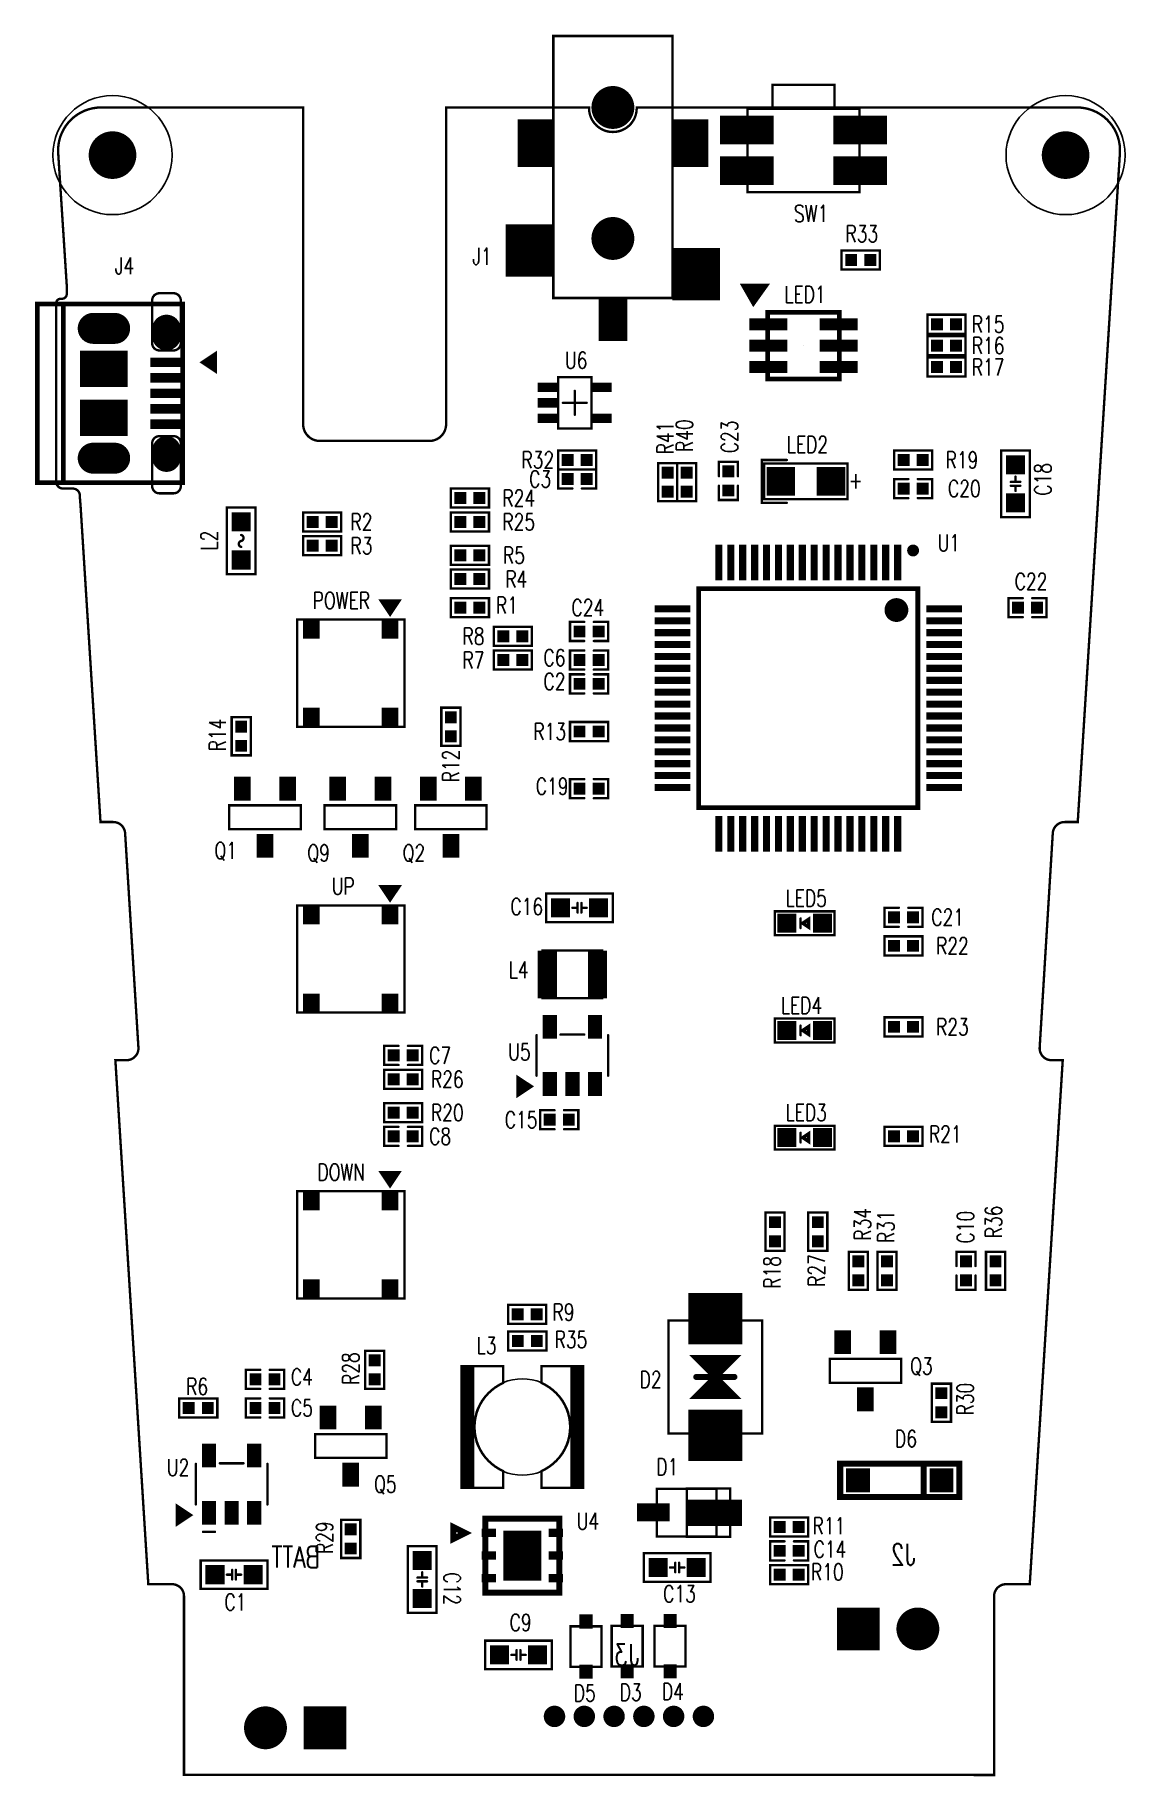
# Model space of a CAD drawing. Extents: x -5.3 to 40.5, y -0.1 to 73.1.
import ezdxf
from ezdxf.enums import TextEntityAlignment as Align

# ---------------------------------------------------------------- set-up
doc = ezdxf.new("R2010")
doc.units = 0
doc.header["$MEASUREMENT"] = 0
for name, pattern in [('KEEPOUT_00001000$0', [2, 1, 1]), ('KEEPOUT_10000000$0', [2, 1, 1]), ('TRMIDX_0', [2, 1, 1]), ('TRMIDX_1', [2, 1, 1]), ('TRMIDX_5', [2, 1, 1]), ('TRMIDX_6', [2, 1, 1])]:
    doc.linetypes.add(name, pattern=pattern)
doc.layers.get('0').update_dxf_attribs({"linetype": 'CONTINUOUS'})
for name, color, linetype in [('BOARD_OUTLINE_00', 254, 'CONTINUOUS'), ('DRIL_NPLTE_THRU_01', 96, 'CONTINUOUS'), ('DRIL_NPLTE_THRU_02', 2, 'CONTINUOUS'), ('DRIL_PLTE_THRU_01', 96, 'CONTINUOUS'), ('DRIL_PLTE_THRU_02', 2, 'CONTINUOUS'), ('DRIL_SYMBOL', 254, 'CONTINUOUS'), ('KEEPOUT_00', 4, 'CONTINUOUS'), ('KEEPOUT_01', 4, 'CONTINUOUS'), ('PADS_BOT', 34, 'CONTINUOUS'), ('PADS_INNER', 3, 'CONTINUOUS'), ('PADS_TOP', 3, 'CONTINUOUS'), ('PADS_XR_121', 5, 'CONTINUOUS'), ('PADS_XR_123', 4, 'CONTINUOUS'), ('PART_NAME_01', 254, 'CONTINUOUS'), ('PART_NAME_02', 254, 'CONTINUOUS'), ('PART_TOP_2DLINE_00', 254, 'CONTINUOUS'), ('PART_TOP_2DLINE_01', 254, 'CONTINUOUS'), ('PART_TOP_2DLINE_126', 254, 'CONTINUOUS'), ('PART_TOP_COPPER_01', 254, 'CONTINUOUS'), ('PART_TOP_TEXT_126', 254, 'CONTINUOUS'), ('TAG_00', 254, 'CONTINUOUS'), ('TAG_01', 254, 'CONTINUOUS')]:
    doc.layers.add(name, color=color, linetype=linetype)
doc.styles.add('W0$1', font='simplex', dxfattribs={"width": 0.75})
doc.styles.add('W0$127', font='simplex', dxfattribs={"width": 0.75})

# ---------------------------------------------------------------- blocks, each defined once
blk = doc.blocks.new('SMOOTH_0$1')
at = {"const_width": 0.05}
blk.add_lwpolyline([(-0.025, 0, 1), (0.025, 0, 1)], format="xyb", close=True, dxfattribs=at)
blk = doc.blocks.new('BOARD_1')
at = {"layer": 'BOARD_OUTLINE_00', "const_width": 0.1}
blk.add_lwpolyline([(1, -1), (35, -1.01), (35, 6.5, -0.414214), (35.5, 7), (36.496, 7), (37.88, 29), (37.411, 29, -0.432221), (36.912, 29.53), (37.462, 38.53, -0.396433), (37.961, 39), (38.51, 39), (40.28, 67.087, 0.432739), (38.483, 69), (20, 69), (20, 68.94, -0.969914), (18, 68.94), (18, 69), (12, 69), (12, 55.7, -0.414214), (11.3, 55), (6.7, 55, -0.414214), (6, 55.7), (6, 69), (-2.483, 69, 0.432739), (-4.28, 67.087), (-3.925, 61.595), (-3.92, 61.58), (-3.92, 61.17, -0.414214), (-4.12, 60.97), (-4.17, 60.97, 0.414214), (-4.37, 60.77), (-4.37, 53.3, 0.414214), (-4.07, 53), (-3.67, 53, -0.414214), (-3.37, 52.7), (-3.37, 52.633), (-3.34, 52.26), (-2.505, 39), (-1.97, 39, -0.396433), (-1.471, 38.531), (-0.913, 29.531, -0.432221), (-1.412, 29), (-1.88, 29), (-0.498, 7), (0.5, 7, -0.414214), (1, 6.5)], format="xyb", close=True, dxfattribs=at)
at = {"layer": 'BOARD_OUTLINE_00'}
for p in [(35, 6.5), (1, -1), (35, -1.01)]:
    blk.add_blockref('SMOOTH_0$1', p, dxfattribs=at)
blk = doc.blocks.new('PART_BODY_TOP_10')
at = {"layer": 'PART_TOP_2DLINE_01', "const_width": 0.1}
for points in [[(-0.2, 0.4), (-0.8, 0.4), (-0.8, -0.4), (-0.2, -0.4)], [(0.2, 0.4), (0.8, 0.4), (0.8, -0.4), (0.2, -0.4)]]:
    blk.add_lwpolyline(points, dxfattribs=at)
at = {"layer": 'PART_TOP_2DLINE_01'}
for p in [(-0.8, 0.4), (-0.2, 0.4), (0.2, 0.4), (0.8, 0.4), (-0.8, -0.4), (-0.2, -0.4), (0.2, -0.4), (0.8, -0.4)]:
    blk.add_blockref('SMOOTH_0$1', p, dxfattribs=at)
blk = doc.blocks.new('DRIL_HOLE_0')
blk.add_lwpolyline([(0, 0, 1), (0, 0, 1)], format="xyb", close=True)
blk = doc.blocks.new('PAD_0')
blk.add_lwpolyline([(0, 0, 1), (0, 0, 1)], format="xyb", close=True)
blk = doc.blocks.new('PAD_1')
at = {"const_width": 0.5}
blk.add_lwpolyline([(-0.25, 0), (0.25, 0)], dxfattribs=at)
blk = doc.blocks.new('STK_TOP_5')
at = {"layer": 'DRIL_NPLTE_THRU_01'}
blk.add_blockref('DRIL_HOLE_0', (0, 0), dxfattribs=at)
at = {"layer": 'DRIL_NPLTE_THRU_02'}
blk.add_blockref('DRIL_HOLE_0', (0, 0), dxfattribs=at)
at = {"layer": 'PADS_BOT'}
blk.add_blockref('PAD_0', (0, 0), dxfattribs=at)
at = {"layer": 'PADS_INNER'}
blk.add_blockref('PAD_0', (0, 0), dxfattribs=at)
at = {"layer": 'PADS_TOP'}
blk.add_blockref('PAD_1', (0, 0), dxfattribs=at)
blk = doc.blocks.new('SYM_TOP_4')
for name, p in [('STK_TOP_5', (-0.4, 0)), ('PART_BODY_TOP_10', (0, 0)), ('STK_TOP_5', (0.4, 0))]:
    blk.add_blockref(name, p)
blk = doc.blocks.new('PART_TOP_0')
blk.add_blockref('SYM_TOP_4', (0, 0))
at = {"layer": 'PART_NAME_01', "style": 'W0$1', "width": 0.75}
blk.add_text('C14', height=0.7, dxfattribs=at).set_placement((1.713, 0.065), align=Align.MIDDLE_CENTER)
blk = doc.blocks.new('PART_TOP_1')
blk.add_blockref('SYM_TOP_4', (0, 0))
at = {"layer": 'PART_NAME_01', "style": 'W0$1', "width": 0.75}
blk.add_text('C15', height=0.7, dxfattribs=at).set_placement((-1.6, 0), align=Align.MIDDLE_CENTER)
blk = doc.blocks.new('PART_TOP_2')
blk.add_blockref('SYM_TOP_4', (0, 0))
at = {"layer": 'PART_NAME_01', "style": 'W0$1', "width": 0.75}
blk.add_text('C19', height=0.7, rotation=180, dxfattribs=at).set_placement((1.55, -0.1), align=Align.MIDDLE_CENTER)
blk = doc.blocks.new('PART_TOP_3')
blk.add_blockref('SYM_TOP_4', (0, 0))
at = {"layer": 'PART_NAME_01', "style": 'W0$1', "width": 0.75}
blk.add_text('C2', height=0.7, rotation=180, dxfattribs=at).set_placement((1.45, -0.1), align=Align.MIDDLE_CENTER)
blk = doc.blocks.new('PART_TOP_4')
blk.add_blockref('SYM_TOP_4', (0, 0))
at = {"layer": 'PART_NAME_01', "style": 'W0$1', "width": 0.75}
blk.add_text('C20', height=0.7, rotation=180, dxfattribs=at).set_placement((-2.15, 0), align=Align.MIDDLE_CENTER)
blk = doc.blocks.new('PART_TOP_5')
blk.add_blockref('SYM_TOP_4', (0, 0))
at = {"layer": 'PART_NAME_01', "style": 'W0$1', "width": 0.75}
blk.add_text('C21', height=0.7, rotation=180, dxfattribs=at).set_placement((-1.85, 0), align=Align.MIDDLE_CENTER)
blk = doc.blocks.new('PART_TOP_6')
blk.add_blockref('SYM_TOP_4', (0, 0))
at = {"layer": 'PART_NAME_01', "style": 'W0$1', "width": 0.75}
blk.add_text('C22', height=0.7, dxfattribs=at).set_placement((0.15, 1.1), align=Align.MIDDLE_CENTER)
blk = doc.blocks.new('PART_TOP_7')
blk.add_blockref('SYM_TOP_4', (0, 0))
at = {"layer": 'PART_NAME_01', "style": 'W0$1', "width": 0.75}
blk.add_text('C23', height=0.7, dxfattribs=at).set_placement((1.85, -0.05), align=Align.MIDDLE_CENTER)
blk = doc.blocks.new('PART_TOP_8')
blk.add_blockref('SYM_TOP_4', (0, 0))
at = {"layer": 'PART_NAME_01', "style": 'W0$1', "width": 0.75}
blk.add_text('C24', height=0.7, rotation=180, dxfattribs=at).set_placement((0.05, -1), align=Align.MIDDLE_CENTER)
blk = doc.blocks.new('PART_TOP_9')
blk.add_blockref('SYM_TOP_4', (0, 0))
at = {"layer": 'PART_NAME_01', "style": 'W0$1', "width": 0.75}
blk.add_text('C3', height=0.7, rotation=180, dxfattribs=at).set_placement((1.55, 0), align=Align.MIDDLE_CENTER)
blk = doc.blocks.new('PART_TOP_10')
blk.add_blockref('SYM_TOP_4', (0, 0))
at = {"layer": 'PART_NAME_01', "style": 'W0$1', "width": 0.75}
blk.add_text('C4', height=0.7, dxfattribs=at).set_placement((1.55, 0.1), align=Align.MIDDLE_CENTER)
blk = doc.blocks.new('PART_TOP_11')
blk.add_blockref('SYM_TOP_4', (0, 0))
at = {"layer": 'PART_NAME_01', "style": 'W0$1', "width": 0.75}
blk.add_text('C5', height=0.7, dxfattribs=at).set_placement((1.55, 0), align=Align.MIDDLE_CENTER)
blk = doc.blocks.new('PART_TOP_12')
blk.add_blockref('SYM_TOP_4', (0, 0))
at = {"layer": 'PART_NAME_01', "style": 'W0$1', "width": 0.75}
blk.add_text('C6', height=0.7, rotation=180, dxfattribs=at).set_placement((1.45, -0.1), align=Align.MIDDLE_CENTER)
blk = doc.blocks.new('PART_BODY_TOP_11')
at = {"layer": 'PART_TOP_2DLINE_00', "const_width": 0.1}
blk.add_lwpolyline([(-1.4, 0.6), (1.4, 0.6), (1.4, -0.6), (-1.4, -0.6)], close=True, dxfattribs=at)
for points in [[(-0.3, 0), (-0.08, 0)], [(-0.08, 0.2), (-0.08, -0.2)], [(0.08, 0.2), (0.08, -0.2)], [(0.08, 0), (0.3, 0)]]:
    blk.add_lwpolyline(points, dxfattribs=at)
at = {"layer": 'PART_TOP_2DLINE_00'}
for p in [(-1.4, 0.6), (-0.3, 0), (-0.08, 0.2), (-0.08, 0), (0.08, 0.2), (0.08, 0), (0.3, 0), (1.4, 0.6), (-1.4, -0.6), (-0.08, -0.2), (0.08, -0.2), (1.4, -0.6)]:
    blk.add_blockref('SMOOTH_0$1', p, dxfattribs=at)
blk = doc.blocks.new('PAD_2')
at = {"const_width": 0.8}
blk.add_lwpolyline([(-0.4, 0), (0.4, 0)], dxfattribs=at)
blk = doc.blocks.new('STK_TOP_6')
at = {"layer": 'DRIL_NPLTE_THRU_01'}
blk.add_blockref('DRIL_HOLE_0', (0, 0), dxfattribs=at)
at = {"layer": 'DRIL_NPLTE_THRU_02'}
blk.add_blockref('DRIL_HOLE_0', (0, 0), dxfattribs=at)
at = {"layer": 'PADS_BOT'}
blk.add_blockref('PAD_0', (0, 0), dxfattribs=at)
at = {"layer": 'PADS_INNER'}
blk.add_blockref('PAD_0', (0, 0), dxfattribs=at)
at = {"layer": 'PADS_TOP'}
blk.add_blockref('PAD_2', (0, 0), dxfattribs=at)
blk = doc.blocks.new('SYM_TOP_5')
for name, p in [('STK_TOP_6', (-0.8, 0)), ('PART_BODY_TOP_11', (0, 0)), ('STK_TOP_6', (0.8, 0))]:
    blk.add_blockref(name, p)
blk = doc.blocks.new('PART_TOP_13')
blk.add_blockref('SYM_TOP_5', (0, 0))
at = {"layer": 'PART_NAME_01', "style": 'W0$1', "width": 0.75}
blk.add_text('C1', height=0.7, rotation=180, dxfattribs=at).set_placement((0.4, 1.5))
blk = doc.blocks.new('PART_TOP_14')
blk.add_blockref('SYM_TOP_5', (0, 0))
at = {"layer": 'PART_NAME_01', "style": 'W0$1', "width": 0.75}
blk.add_text('C12', height=0.7, dxfattribs=at).set_placement((-0.3, 0.9))
blk = doc.blocks.new('PART_TOP_15')
blk.add_blockref('SYM_TOP_5', (0, 0))
at = {"layer": 'PART_NAME_01', "style": 'W0$1', "width": 0.75}
blk.add_text('C13', height=0.7, rotation=180, dxfattribs=at).set_placement((0.589, 1.453))
blk = doc.blocks.new('PART_TOP_16')
blk.add_blockref('SYM_TOP_5', (0, 0))
at = {"layer": 'PART_NAME_01', "style": 'W0$1', "width": 0.75}
blk.add_text('C16', height=0.7, rotation=180, dxfattribs=at).set_placement((2.9, 0.3))
blk = doc.blocks.new('PART_TOP_17')
blk.add_blockref('SYM_TOP_5', (0, 0))
at = {"layer": 'PART_NAME_01', "style": 'W0$1', "width": 0.75}
blk.add_text('C18', height=0.7, dxfattribs=at).set_placement((-0.5, -1.5))
blk = doc.blocks.new('PART_BODY_TOP_12')
at = {"layer": 'PART_TOP_2DLINE_00', "const_width": 0.1}
for points in [[(-1.5, 0.85), (-1.5, -0.85)], [(-0.5, 0.875), (0.5, 0.875)], [(1.5, 0.85), (1.5, -0.85)], [(-2.3, -1), (-2.15, -1)], [(-2.3, -1.1), (-2, -1.1)], [(-2.3, -1.2), (-1.85, -1.2)], [(-2.3, -1.3), (-1.7, -1.3)], [(-2.3, -1.4), (-1.85, -1.4)], [(-2.3, -1.5), (-2, -1.5)], [(-2.3, -1.6), (-2.15, -1.6)]]:
    blk.add_lwpolyline(points, dxfattribs=at)
blk.add_lwpolyline([(-2.3, -0.9), (-1.7, -1.3), (-2.3, -1.7)], close=True, dxfattribs=at)
at = {"layer": 'PART_TOP_2DLINE_00'}
for p in [(-1.5, 0.85), (-0.5, 0.875), (0.5, 0.875), (1.5, 0.85), (-2.3, -0.9), (-2.3, -1), (-2.3, -1.1), (-2.3, -1.2), (-2.3, -1.3), (-2.3, -1.4), (-2.3, -1.5), (-2.15, -1), (-2, -1.1), (-2, -1.5), (-1.85, -1.2), (-1.85, -1.4), (-1.7, -1.3), (-1.7, -1.3), (-1.5, -0.85), (1.5, -0.85), (-2.3, -1.6), (-2.3, -1.7), (-2.15, -1.6)]:
    blk.add_blockref('SMOOTH_0$1', p, dxfattribs=at)
blk = doc.blocks.new('PAD_3')
at = {"const_width": 0.6}
blk.add_lwpolyline([(-0.5, 0), (0.5, 0)], dxfattribs=at)
blk = doc.blocks.new('STK_TOP_7')
at = {"layer": 'DRIL_NPLTE_THRU_01'}
blk.add_blockref('DRIL_HOLE_0', (0, 0), dxfattribs=at)
at = {"layer": 'DRIL_NPLTE_THRU_02'}
blk.add_blockref('DRIL_HOLE_0', (0, 0), dxfattribs=at)
at = {"layer": 'PADS_BOT'}
blk.add_blockref('PAD_0', (0, 0), dxfattribs=at)
at = {"layer": 'PADS_INNER'}
blk.add_blockref('PAD_0', (0, 0), dxfattribs=at)
at = {"layer": 'PADS_TOP', "rotation": 90}
blk.add_blockref('PAD_3', (0, 0), dxfattribs=at)
blk = doc.blocks.new('SYM_TOP_6')
for name, p in [('STK_TOP_7', (-0.95, 1.2)), ('STK_TOP_7', (0.95, 1.2)), ('PART_BODY_TOP_12', (0, 0)), ('STK_TOP_7', (-0.95, -1.2)), ('STK_TOP_7', (0, -1.2)), ('STK_TOP_7', (0.95, -1.2))]:
    blk.add_blockref(name, p)
blk = doc.blocks.new('PART_TOP_18')
blk.add_blockref('SYM_TOP_6', (0, 0))
at = {"layer": 'PART_NAME_01', "style": 'W0$1', "width": 0.75}
blk.add_text('U5', height=0.7, dxfattribs=at).set_placement((-2.225, 0.15), align=Align.MIDDLE_CENTER)
blk = doc.blocks.new('PART_BODY_TOP_14')
at = {"layer": 'PART_TOP_2DLINE_01', "const_width": 0.1}
blk.add_lwpolyline([(-0.8, 0.4), (0.8, 0.4), (0.8, -0.4), (-0.8, -0.4)], close=True, dxfattribs=at)
at = {"layer": 'PART_TOP_2DLINE_01'}
for p in [(-0.8, 0.4), (0.8, 0.4), (-0.8, -0.4), (0.8, -0.4)]:
    blk.add_blockref('SMOOTH_0$1', p, dxfattribs=at)
blk = doc.blocks.new('STK_TOP_9')
at = {"layer": 'DRIL_NPLTE_THRU_01'}
blk.add_blockref('DRIL_HOLE_0', (0, 0), dxfattribs=at)
at = {"layer": 'DRIL_NPLTE_THRU_02'}
blk.add_blockref('DRIL_HOLE_0', (0, 0), dxfattribs=at)
at = {"layer": 'PADS_BOT'}
blk.add_blockref('PAD_0', (0, 0), dxfattribs=at)
at = {"layer": 'PADS_INNER'}
blk.add_blockref('PAD_0', (0, 0), dxfattribs=at)
at = {"layer": 'PADS_TOP'}
blk.add_blockref('PAD_1', (0, 0), dxfattribs=at)
at = {"layer": 'PADS_XR_123'}
blk.add_blockref('PAD_1', (0, 0), dxfattribs=at)
blk = doc.blocks.new('SYM_TOP_8')
for name, p in [('STK_TOP_9', (-0.4, 0)), ('PART_BODY_TOP_14', (0, 0)), ('STK_TOP_9', (0.4, 0))]:
    blk.add_blockref(name, p)
blk = doc.blocks.new('PART_TOP_19')
blk.add_blockref('SYM_TOP_8', (0, 0))
at = {"layer": 'PART_NAME_01', "style": 'W0$1', "width": 0.75}
blk.add_text('R1', height=0.7, dxfattribs=at).set_placement((1.55, 0.1), align=Align.MIDDLE_CENTER)
blk = doc.blocks.new('PART_TOP_20')
blk.add_blockref('SYM_TOP_8', (0, 0))
at = {"layer": 'PART_NAME_01', "style": 'W0$1', "width": 0.75}
blk.add_text('R10', height=0.7, rotation=180, dxfattribs=at).set_placement((-1.6, -0.113), align=Align.MIDDLE_CENTER)
blk = doc.blocks.new('PART_TOP_21')
blk.add_blockref('SYM_TOP_8', (0, 0))
at = {"layer": 'PART_NAME_01', "style": 'W0$1', "width": 0.75}
blk.add_text('R11', height=0.7, dxfattribs=at).set_placement((1.666, 0.05), align=Align.MIDDLE_CENTER)
blk = doc.blocks.new('PART_TOP_22')
blk.add_blockref('SYM_TOP_8', (0, 0))
at = {"layer": 'PART_NAME_01', "style": 'W0$1', "width": 0.75}
blk.add_text('R12', height=0.7, rotation=180, dxfattribs=at).set_placement((1.65, 0), align=Align.MIDDLE_CENTER)
blk = doc.blocks.new('PART_TOP_23')
blk.add_blockref('SYM_TOP_8', (0, 0))
at = {"layer": 'PART_NAME_01', "style": 'W0$1', "width": 0.75}
blk.add_text('R13', height=0.7, rotation=180, dxfattribs=at).set_placement((1.65, 0), align=Align.MIDDLE_CENTER)
blk = doc.blocks.new('PART_TOP_24')
blk.add_blockref('SYM_TOP_8', (0, 0))
at = {"layer": 'PART_NAME_01', "style": 'W0$1', "width": 0.75}
blk.add_text('R14', height=0.7, rotation=180, dxfattribs=at).set_placement((-0.05, -1), align=Align.MIDDLE_CENTER)
blk = doc.blocks.new('PART_TOP_25')
blk.add_blockref('SYM_TOP_8', (0, 0))
at = {"layer": 'PART_NAME_01', "style": 'W0$1', "width": 0.75}
blk.add_text('R19', height=0.7, dxfattribs=at).set_placement((2.05, 0), align=Align.MIDDLE_CENTER)
blk = doc.blocks.new('PART_TOP_26')
blk.add_blockref('SYM_TOP_8', (0, 0))
at = {"layer": 'PART_NAME_01', "style": 'W0$1', "width": 0.75}
blk.add_text('R2', height=0.7, dxfattribs=at).set_placement((1.65, 0), align=Align.MIDDLE_CENTER)
blk = doc.blocks.new('PART_TOP_27')
blk.add_blockref('SYM_TOP_8', (0, 0))
at = {"layer": 'PART_NAME_01', "style": 'W0$1', "width": 0.75}
blk.add_text('R24', height=0.7, dxfattribs=at).set_placement((2.05, 0), align=Align.MIDDLE_CENTER)
blk = doc.blocks.new('PART_TOP_28')
blk.add_blockref('SYM_TOP_8', (0, 0))
at = {"layer": 'PART_NAME_01', "style": 'W0$1', "width": 0.75}
blk.add_text('R25', height=0.7, dxfattribs=at).set_placement((2.05, 0), align=Align.MIDDLE_CENTER)
blk = doc.blocks.new('PART_TOP_29')
blk.add_blockref('SYM_TOP_8', (0, 0))
at = {"layer": 'PART_NAME_01', "style": 'W0$1', "width": 0.75}
blk.add_text('R28', height=0.7, dxfattribs=at).set_placement((0.05, 1), align=Align.MIDDLE_CENTER)
blk = doc.blocks.new('PART_TOP_30')
blk.add_blockref('SYM_TOP_8', (0, 0))
at = {"layer": 'PART_NAME_01', "style": 'W0$1', "width": 0.75}
blk.add_text('R29', height=0.7, rotation=180, dxfattribs=at).set_placement((-0.05, -1.1), align=Align.MIDDLE_CENTER)
blk = doc.blocks.new('PART_TOP_31')
blk.add_blockref('SYM_TOP_8', (0, 0))
at = {"layer": 'PART_NAME_01', "style": 'W0$1', "width": 0.75}
blk.add_text('R3', height=0.7, dxfattribs=at).set_placement((1.65, 0), align=Align.MIDDLE_CENTER)
blk = doc.blocks.new('PART_TOP_32')
blk.add_blockref('SYM_TOP_8', (0, 0))
at = {"layer": 'PART_NAME_01', "style": 'W0$1', "width": 0.75}
blk.add_text('R4', height=0.7, rotation=180, dxfattribs=at).set_placement((-1.95, 0), align=Align.MIDDLE_CENTER)
blk = doc.blocks.new('PART_TOP_33')
blk.add_blockref('SYM_TOP_8', (0, 0))
at = {"layer": 'PART_NAME_01', "style": 'W0$1', "width": 0.75}
blk.add_text('R5', height=0.7, dxfattribs=at).set_placement((1.85, 0), align=Align.MIDDLE_CENTER)
blk = doc.blocks.new('PART_TOP_34')
blk.add_blockref('SYM_TOP_8', (0, 0))
at = {"layer": 'PART_NAME_01', "style": 'W0$1', "width": 0.75}
blk.add_text('R6', height=0.7, rotation=180, dxfattribs=at).set_placement((0.05, -0.9), align=Align.MIDDLE_CENTER)
blk = doc.blocks.new('PART_TOP_35')
blk.add_blockref('SYM_TOP_8', (0, 0))
at = {"layer": 'PART_NAME_01', "style": 'W0$1', "width": 0.75}
blk.add_text('R7', height=0.7, rotation=180, dxfattribs=at).set_placement((1.65, 0), align=Align.MIDDLE_CENTER)
blk = doc.blocks.new('PART_TOP_36')
blk.add_blockref('SYM_TOP_8', (0, 0))
at = {"layer": 'PART_NAME_01', "style": 'W0$1', "width": 0.75}
blk.add_text('R8', height=0.7, rotation=180, dxfattribs=at).set_placement((1.65, 0), align=Align.MIDDLE_CENTER)
blk = doc.blocks.new('PART_TOP_37')
blk.add_blockref('SYM_TOP_8', (0, 0))
at = {"layer": 'PART_NAME_01', "style": 'W0$1', "width": 0.75}
blk.add_text('R9', height=0.7, rotation=180, dxfattribs=at).set_placement((-1.528, -0.092), align=Align.MIDDLE_CENTER)
blk = doc.blocks.new('SMOOTH_0$2')
at = {"const_width": 0.1}
blk.add_lwpolyline([(-0.05, 0, 1), (0.05, 0, 1)], format="xyb", close=True, dxfattribs=at)
blk = doc.blocks.new('PART_BODY_TOP_15')
at = {"layer": 'PART_TOP_2DLINE_00'}
for points, const_width in [([(-6.325, 4.4, 1), (-6.075, 4.4, 1)], 0.25), ([(-3.95, 3.7, 1), (-3.45, 3.7, 1)], 0.5)]:
    blk.add_lwpolyline(points, format="xyb", close=True, dxfattribs=dict(at, const_width=const_width))
at = {"layer": 'PART_TOP_2DLINE_00', "const_width": 0.2}
blk.add_lwpolyline([(-4.6, -4.6), (-4.6, 4.6), (4.6, 4.6), (4.6, -4.6)], close=True, dxfattribs=at)
at = {"layer": 'PART_TOP_2DLINE_00'}
for p in [(-4.6, 4.6), (4.6, 4.6), (-4.6, -4.6), (4.6, -4.6)]:
    blk.add_blockref('SMOOTH_0$2', p, dxfattribs=at)
blk = doc.blocks.new('PAD_4')
at = {"const_width": 0.3}
blk.add_lwpolyline([(-0.75, 0), (0.75, 0)], dxfattribs=at)
blk = doc.blocks.new('STK_TOP_10')
at = {"layer": 'DRIL_NPLTE_THRU_01'}
blk.add_blockref('DRIL_HOLE_0', (0, 0), dxfattribs=at)
at = {"layer": 'DRIL_NPLTE_THRU_02'}
blk.add_blockref('DRIL_HOLE_0', (0, 0), dxfattribs=at)
at = {"layer": 'PADS_BOT'}
blk.add_blockref('PAD_0', (0, 0), dxfattribs=at)
at = {"layer": 'PADS_INNER'}
blk.add_blockref('PAD_0', (0, 0), dxfattribs=at)
at = {"layer": 'PADS_TOP'}
blk.add_blockref('PAD_4', (0, 0), dxfattribs=at)
at = {"layer": 'PADS_XR_121'}
blk.add_blockref('PAD_4', (0, 0), dxfattribs=at)
at = {"layer": 'PADS_XR_123'}
blk.add_blockref('PAD_4', (0, 0), dxfattribs=at)
blk = doc.blocks.new('STK_TOP_11')
at = {"layer": 'DRIL_NPLTE_THRU_01'}
blk.add_blockref('DRIL_HOLE_0', (0, 0), dxfattribs=at)
at = {"layer": 'DRIL_NPLTE_THRU_02'}
blk.add_blockref('DRIL_HOLE_0', (0, 0), dxfattribs=at)
at = {"layer": 'PADS_BOT'}
blk.add_blockref('PAD_0', (0, 0), dxfattribs=at)
at = {"layer": 'PADS_INNER'}
blk.add_blockref('PAD_0', (0, 0), dxfattribs=at)
at = {"layer": 'PADS_TOP', "rotation": 90}
blk.add_blockref('PAD_4', (0, 0), dxfattribs=at)
at = {"layer": 'PADS_XR_121', "rotation": 90}
blk.add_blockref('PAD_4', (0, 0), dxfattribs=at)
at = {"layer": 'PADS_XR_123', "rotation": 90}
blk.add_blockref('PAD_4', (0, 0), dxfattribs=at)
blk = doc.blocks.new('SYM_TOP_9')
for name, p in [('STK_TOP_11', (-3.75, 5.7)), ('STK_TOP_11', (-3.25, 5.7)), ('STK_TOP_11', (-2.75, 5.7)), ('STK_TOP_11', (-2.25, 5.7)), ('STK_TOP_11', (-1.75, 5.7)), ('STK_TOP_11', (-1.25, 5.7)), ('STK_TOP_11', (-0.75, 5.7)), ('STK_TOP_11', (-0.25, 5.7)), ('STK_TOP_11', (0.25, 5.7)), ('STK_TOP_11', (0.75, 5.7)), ('STK_TOP_11', (1.25, 5.7)), ('STK_TOP_11', (1.75, 5.7)), ('STK_TOP_11', (2.25, 5.7)), ('STK_TOP_11', (2.75, 5.7)), ('STK_TOP_11', (3.25, 5.7)), ('STK_TOP_11', (3.75, 5.7)), ('PART_BODY_TOP_15', (0, 0)), ('STK_TOP_10', (-5.7, 3.75)), ('STK_TOP_10', (5.7, 3.75)), ('STK_TOP_10', (-5.7, 3.25)), ('STK_TOP_10', (5.7, 3.25)), ('STK_TOP_10', (-5.7, 2.75)), ('STK_TOP_10', (-5.7, 2.25)), ('STK_TOP_10', (5.7, 2.75)), ('STK_TOP_10', (5.7, 2.25)), ('STK_TOP_10', (-5.7, 1.75)), ('STK_TOP_10', (5.7, 1.75)), ('STK_TOP_10', (-5.7, 1.25)), ('STK_TOP_10', (-5.7, 0.75)), ('STK_TOP_10', (5.7, 1.25)), ('STK_TOP_10', (5.7, 0.75)), ('STK_TOP_10', (-5.7, 0.25)), ('STK_TOP_10', (5.7, 0.25)), ('STK_TOP_10', (-5.7, -0.25)), ('STK_TOP_10', (-5.7, -0.75)), ('STK_TOP_10', (5.7, -0.25)), ('STK_TOP_10', (5.7, -0.75)), ('STK_TOP_10', (-5.7, -1.25)), ('STK_TOP_10', (5.7, -1.25)), ('STK_TOP_10', (-5.7, -1.75)), ('STK_TOP_10', (-5.7, -2.25)), ('STK_TOP_10', (5.7, -1.75)), ('STK_TOP_10', (5.7, -2.25)), ('STK_TOP_10', (-5.7, -2.75)), ('STK_TOP_10', (5.7, -2.75)), ('STK_TOP_10', (-5.7, -3.25)), ('STK_TOP_10', (-5.7, -3.75)), ('STK_TOP_10', (5.7, -3.25)), ('STK_TOP_10', (5.7, -3.75)), ('STK_TOP_11', (-3.75, -5.7)), ('STK_TOP_11', (-3.25, -5.7)), ('STK_TOP_11', (-2.75, -5.7)), ('STK_TOP_11', (-2.25, -5.7)), ('STK_TOP_11', (-1.75, -5.7)), ('STK_TOP_11', (-1.25, -5.7)), ('STK_TOP_11', (-0.75, -5.7)), ('STK_TOP_11', (-0.25, -5.7)), ('STK_TOP_11', (0.25, -5.7)), ('STK_TOP_11', (0.75, -5.7)), ('STK_TOP_11', (1.25, -5.7)), ('STK_TOP_11', (1.75, -5.7)), ('STK_TOP_11', (2.25, -5.7)), ('STK_TOP_11', (2.75, -5.7)), ('STK_TOP_11', (3.25, -5.7)), ('STK_TOP_11', (3.75, -5.7))]:
    blk.add_blockref(name, p)
blk = doc.blocks.new('PART_TOP_38')
blk.add_blockref('SYM_TOP_9', (0, 0))
at = {"layer": 'PART_NAME_01', "style": 'W0$1', "width": 0.75}
blk.add_text('U1', height=0.7, rotation=90, dxfattribs=at).set_placement((-6.52, 5.9), align=Align.MIDDLE_CENTER)
blk = doc.blocks.new('PART_BODY_TOP_16')
at = {"layer": 'PART_TOP_2DLINE_01', "const_width": 0.1}
blk.add_lwpolyline([(-0.8, 0.9), (-1.85, 0.9), (-1.85, -0.9), (-0.8, -0.9)], dxfattribs=at)
blk.add_lwpolyline([(-1.75, 0.75), (1.75, 0.75), (1.75, -0.75), (-1.75, -0.75)], close=True, dxfattribs=at)
at = {"layer": 'PART_TOP_2DLINE_01'}
for p in [(-1.85, 0.9), (-1.75, 0.75), (-0.8, 0.9), (1.75, 0.75), (-1.75, -0.75), (1.75, -0.75), (-1.85, -0.9), (-0.8, -0.9)]:
    blk.add_blockref('SMOOTH_0$1', p, dxfattribs=at)
at = {"layer": 'PART_TOP_TEXT_126', "style": 'W0$1', "width": 0.75}
blk.add_text('+', height=0.7, dxfattribs=at).set_placement((1.8, -0.3))
blk = doc.blocks.new('PAD_5')
at = {"const_width": 1.2}
blk.add_lwpolyline([(-0.6, 0), (0.6, 0)], dxfattribs=at)
blk = doc.blocks.new('STK_TOP_12')
at = {"layer": 'DRIL_NPLTE_THRU_01'}
blk.add_blockref('DRIL_HOLE_0', (0, 0), dxfattribs=at)
at = {"layer": 'DRIL_NPLTE_THRU_02'}
blk.add_blockref('DRIL_HOLE_0', (0, 0), dxfattribs=at)
at = {"layer": 'PADS_BOT'}
blk.add_blockref('PAD_0', (0, 0), dxfattribs=at)
at = {"layer": 'PADS_INNER'}
blk.add_blockref('PAD_0', (0, 0), dxfattribs=at)
at = {"layer": 'PADS_TOP'}
blk.add_blockref('PAD_5', (0, 0), dxfattribs=at)
at = {"layer": 'PADS_XR_123'}
blk.add_blockref('PAD_5', (0, 0), dxfattribs=at)
blk = doc.blocks.new('SYM_TOP_10')
for name, p in [('PART_BODY_TOP_16', (0, 0)), ('STK_TOP_12', (-1.05, 0)), ('STK_TOP_12', (1.05, 0))]:
    blk.add_blockref(name, p)
blk = doc.blocks.new('PART_TOP_39')
blk.add_blockref('SYM_TOP_10', (0, 0))
at = {"layer": 'PART_NAME_01', "style": 'W0$1', "width": 0.75}
blk.add_text('LED2', height=0.7, dxfattribs=at).set_placement((-0.8, 1.2))
blk = doc.blocks.new('PART_BODY_TOP_17')
at = {"layer": 'PART_TOP_2DLINE_00', "const_width": 0.1}
blk.add_lwpolyline([(-1.25, -1), (1.25, -1), (1.25, 1), (-1.25, 1)], close=True, dxfattribs=at)
at = {"layer": 'PART_TOP_COPPER_01', "linetype": 'TRMIDX_1', "const_width": 0.1}
blk.add_lwpolyline([(0, -1.01), (1.82, -1.01), (1.82, 1.02), (0, 1.02)], close=True, dxfattribs=at)
at = {"layer": 'PART_TOP_2DLINE_00'}
for p in [(-1.25, 1), (1.25, 1), (-1.25, -1), (1.25, -1)]:
    blk.add_blockref('SMOOTH_0$1', p, dxfattribs=at)
at = {"layer": 'PART_TOP_COPPER_01'}
for p in [(0, 1.02), (1.82, 1.02), (0, -1.01), (1.82, -1.01)]:
    blk.add_blockref('SMOOTH_0$1', p, dxfattribs=at)
blk = doc.blocks.new('PAD_6')
at = {"const_width": 0.75}
blk.add_lwpolyline([(-0.69, 0), (0.69, 0)], dxfattribs=at)
blk = doc.blocks.new('STK_TOP_14')
at = {"layer": 'DRIL_PLTE_THRU_01'}
blk.add_blockref('DRIL_HOLE_0', (0, 0), dxfattribs=at)
at = {"layer": 'DRIL_PLTE_THRU_02'}
blk.add_blockref('DRIL_HOLE_0', (0, 0), dxfattribs=at)
at = {"layer": 'PADS_BOT'}
blk.add_blockref('PAD_0', (0, 0), dxfattribs=at)
at = {"layer": 'PADS_INNER'}
blk.add_blockref('PAD_0', (0, 0), dxfattribs=at)
at = {"layer": 'PADS_TOP'}
blk.add_blockref('PAD_6', (0, 0), dxfattribs=at)
blk = doc.blocks.new('PAD_7')
at = {"const_width": 1.1}
blk.add_lwpolyline([(-1.16, 0), (1.16, 0)], dxfattribs=at)
blk = doc.blocks.new('STK_TOP_13')
at = {"layer": 'DRIL_PLTE_THRU_01'}
blk.add_blockref('DRIL_HOLE_0', (0, 0), dxfattribs=at)
at = {"layer": 'DRIL_PLTE_THRU_02'}
blk.add_blockref('DRIL_HOLE_0', (0, 0), dxfattribs=at)
at = {"layer": 'PADS_BOT'}
blk.add_blockref('PAD_0', (0, 0), dxfattribs=at)
at = {"layer": 'PADS_INNER'}
blk.add_blockref('PAD_0', (0, 0), dxfattribs=at)
at = {"layer": 'PADS_TOP'}
blk.add_blockref('PAD_7', (0, 0), dxfattribs=at)
blk = doc.blocks.new('SYM_TOP_11')
for name, p in [('PART_BODY_TOP_17', (0, 0)), ('STK_TOP_14', (-1.4, 0.02)), ('STK_TOP_13', (1.16, 0))]:
    blk.add_blockref(name, p)
blk = doc.blocks.new('PART_TOP_40')
blk.add_blockref('SYM_TOP_11', (0, 0))
at = {"layer": 'PART_NAME_01', "style": 'W0$1', "width": 0.75}
blk.add_text('D1', height=0.7, dxfattribs=at).set_placement((-0.81483, 1.925832), align=Align.MIDDLE_CENTER)
blk = doc.blocks.new('PART_BODY_TOP_19')
at = {"layer": 'PART_TOP_2DLINE_00', "const_width": 0.1}
blk.add_lwpolyline([(-1.25, -1), (1.25, -1), (1.25, 1), (-1.25, 1)], close=True, dxfattribs=at)
at = {"layer": 'PART_TOP_2DLINE_00'}
for p in [(-1.25, 1), (1.25, 1), (-1.25, -1), (1.25, -1)]:
    blk.add_blockref('SMOOTH_0$1', p, dxfattribs=at)
blk = doc.blocks.new('PAD_8')
at = {"const_width": 0.8}
blk.add_lwpolyline([(-1, 0), (1, 0)], dxfattribs=at)
blk = doc.blocks.new('STK_TOP_15')
at = {"layer": 'DRIL_PLTE_THRU_01'}
blk.add_blockref('DRIL_HOLE_0', (0, 0), dxfattribs=at)
at = {"layer": 'DRIL_PLTE_THRU_02'}
blk.add_blockref('DRIL_HOLE_0', (0, 0), dxfattribs=at)
at = {"layer": 'PADS_BOT'}
blk.add_blockref('PAD_0', (0, 0), dxfattribs=at)
at = {"layer": 'PADS_INNER'}
blk.add_blockref('PAD_0', (0, 0), dxfattribs=at)
at = {"layer": 'PADS_TOP', "rotation": 90}
blk.add_blockref('PAD_8', (0, 0), dxfattribs=at)
blk = doc.blocks.new('SYM_TOP_13')
for name, p in [('STK_TOP_15', (-1.05, 0)), ('PART_BODY_TOP_19', (0, 0)), ('STK_TOP_15', (1.05, 0))]:
    blk.add_blockref(name, p)
blk = doc.blocks.new('PART_TOP_41')
blk.add_blockref('SYM_TOP_13', (0, 0))
at = {"layer": 'PART_NAME_01', "style": 'W0$1', "width": 0.75}
blk.add_text('L4', height=0.7, rotation=180, dxfattribs=at).set_placement((2.25, -0.2), align=Align.MIDDLE_CENTER)
blk = doc.blocks.new('PART_BODY_TOP_20')
at = {"layer": 'KEEPOUT_01', "linetype": 'KEEPOUT_00001000$0'}
blk.add_lwpolyline([(-2.025, 0, 1), (2.025, 0, 1)], format="xyb", close=True, dxfattribs=at)
at = {"layer": 'PART_TOP_COPPER_01', "linetype": 'TRMIDX_0', "const_width": 0.1}
blk.add_lwpolyline([(-2.55, 2.55), (-0.8, 2.55), (-0.8, 1.85, 0.651892), (-0.8, -1.85), (-0.8, -2.55), (-2.55, -2.55)], format="xyb", close=True, dxfattribs=at)
at = {"layer": 'PART_TOP_COPPER_01', "linetype": 'TRMIDX_1', "const_width": 0.1}
blk.add_lwpolyline([(0.8, 2.55), (2.55, 2.55), (2.55, -2.55), (0.8, -2.55), (0.8, -1.85, 0.652514), (0.8, 1.85)], format="xyb", close=True, dxfattribs=at)
at = {"layer": 'PART_TOP_COPPER_01'}
for p in [(-2.55, 2.55), (-0.8, 2.55), (0.8, 2.55), (2.55, 2.55), (-0.8, 1.85), (0.8, 1.85), (-0.8, -1.85), (0.8, -1.85), (-2.55, -2.55), (-0.8, -2.55), (0.8, -2.55), (2.55, -2.55)]:
    blk.add_blockref('SMOOTH_0$1', p, dxfattribs=at)
blk = doc.blocks.new('PAD_9')
at = {"const_width": 0.515}
blk.add_lwpolyline([(-2.54, 0), (2.54, 0)], dxfattribs=at)
blk = doc.blocks.new('STK_TOP_16')
at = {"layer": 'DRIL_PLTE_THRU_01'}
blk.add_blockref('DRIL_HOLE_0', (0, 0), dxfattribs=at)
at = {"layer": 'DRIL_PLTE_THRU_02'}
blk.add_blockref('DRIL_HOLE_0', (0, 0), dxfattribs=at)
at = {"layer": 'PADS_BOT'}
blk.add_blockref('PAD_0', (0, 0), dxfattribs=at)
at = {"layer": 'PADS_INNER'}
blk.add_blockref('PAD_0', (0, 0), dxfattribs=at)
at = {"layer": 'PADS_TOP', "rotation": 90}
blk.add_blockref('PAD_9', (0, 0), dxfattribs=at)
blk = doc.blocks.new('SYM_TOP_14')
for name, p in [('PART_BODY_TOP_20', (0, 0)), ('STK_TOP_16', (-2.275, 0)), ('STK_TOP_16', (2.275, 0))]:
    blk.add_blockref(name, p)
blk = doc.blocks.new('PART_TOP_42')
blk.add_blockref('SYM_TOP_14', (0, 0))
at = {"layer": 'PART_NAME_01', "style": 'W0$1', "width": 0.75}
blk.add_text('L3', height=0.7, rotation=180, dxfattribs=at).set_placement((1.917, -3.071))
blk = doc.blocks.new('SMOOTH_0$4')
at = {"const_width": 0.2}
blk.add_lwpolyline([(-0.1, 0, 1), (0.1, 0, 1)], format="xyb", close=True, dxfattribs=at)
blk = doc.blocks.new('PART_BODY_TOP_21')
at = {"layer": 'PART_TOP_2DLINE_00'}
for points, const_width in [([(-2.5, 2.5), (-1.6, 2.5), (-2.1, 1.8)], 0.2), ([(-2.225, 2.35), (-1.9, 2.35), (-2.075, 2.125)], 0.4), ([(-1.5, 1.4), (1.5, 1.4), (1.5, -1.4), (-1.5, -1.4)], 0.2)]:
    blk.add_lwpolyline(points, close=True, dxfattribs=dict(at, const_width=const_width))
at = {"layer": 'TAG_00'}
blk.add_lwpolyline([(0, 0), (0, 0)], dxfattribs=at)
blk.add_lwpolyline([(0, 0), (0, 0)], dxfattribs=at)
at = {"layer": 'TAG_01'}
blk.add_lwpolyline([(0, 0), (0, 0)], dxfattribs=at)
blk.add_lwpolyline([(0, 0), (0, 0)], dxfattribs=at)
at = {"layer": 'PART_TOP_2DLINE_00'}
for name, p in [('SMOOTH_0$2', (-2.5, 2.5)), ('SMOOTH_0$4', (-2.225, 2.35)), ('SMOOTH_0$4', (-2.075, 2.125)), ('SMOOTH_0$4', (-1.9, 2.35)), ('SMOOTH_0$2', (-1.6, 2.5)), ('SMOOTH_0$2', (-2.1, 1.8)), ('SMOOTH_0$2', (-1.5, 1.4)), ('SMOOTH_0$2', (1.5, 1.4)), ('SMOOTH_0$2', (-1.5, -1.4)), ('SMOOTH_0$2', (1.5, -1.4))]:
    blk.add_blockref(name, p, dxfattribs=at)
blk = doc.blocks.new('PAD_10')
at = {"const_width": 0.5}
blk.add_lwpolyline([(-0.8, 0), (0.8, 0)], dxfattribs=at)
blk = doc.blocks.new('STK_TOP_17')
at = {"layer": 'DRIL_NPLTE_THRU_01'}
blk.add_blockref('DRIL_HOLE_0', (0, 0), dxfattribs=at)
at = {"layer": 'DRIL_NPLTE_THRU_02'}
blk.add_blockref('DRIL_HOLE_0', (0, 0), dxfattribs=at)
at = {"layer": 'PADS_BOT'}
blk.add_blockref('PAD_0', (0, 0), dxfattribs=at)
at = {"layer": 'PADS_INNER'}
blk.add_blockref('PAD_0', (0, 0), dxfattribs=at)
at = {"layer": 'PADS_TOP'}
blk.add_blockref('PAD_10', (0, 0), dxfattribs=at)
at = {"layer": 'PADS_XR_121'}
blk.add_blockref('PAD_10', (0, 0), dxfattribs=at)
at = {"layer": 'PADS_XR_123'}
blk.add_blockref('PAD_10', (0, 0), dxfattribs=at)
blk = doc.blocks.new('SYM_TOP_15')
for name, p in [('PART_BODY_TOP_21', (0, 0)), ('STK_TOP_17', (-1.475, 0.9)), ('STK_TOP_17', (1.475, 0.9)), ('STK_TOP_17', (-1.475, 0)), ('STK_TOP_17', (1.475, 0)), ('STK_TOP_17', (-1.475, -0.9)), ('STK_TOP_17', (1.475, -0.9))]:
    blk.add_blockref(name, p)
blk = doc.blocks.new('PART_TOP_43')
blk.add_blockref('SYM_TOP_15', (0, 0))
at = {"layer": 'PART_NAME_01', "style": 'W0$1', "width": 0.75}
blk.add_text('LED1', height=0.7, dxfattribs=at).set_placement((-0.8, 1.8))
blk = doc.blocks.new('PART_TOP_44')
blk.add_blockref('SYM_TOP_8', (0, 0))
at = {"layer": 'PART_NAME_01', "style": 'W0$1', "width": 0.75}
blk.add_text('R15', height=0.7, rotation=180, dxfattribs=at).set_placement((-1.75, 0), align=Align.MIDDLE_CENTER)
blk = doc.blocks.new('PART_TOP_45')
blk.add_blockref('SYM_TOP_8', (0, 0))
at = {"layer": 'PART_NAME_01', "style": 'W0$1', "width": 0.75}
blk.add_text('R16', height=0.7, rotation=180, dxfattribs=at).set_placement((-1.75, 0), align=Align.MIDDLE_CENTER)
blk = doc.blocks.new('PART_TOP_46')
blk.add_blockref('SYM_TOP_8', (0, 0))
at = {"layer": 'PART_NAME_01', "style": 'W0$1', "width": 0.75}
blk.add_text('R17', height=0.7, rotation=180, dxfattribs=at).set_placement((-1.75, 0), align=Align.MIDDLE_CENTER)
blk = doc.blocks.new('PART_BODY_TOP_22')
at = {"layer": 'PART_TOP_2DLINE_00', "const_width": 0.2}
for points in [[(-3.75, 0), (3.75, 0), (3.75, -6.1), (-3.75, -6.1)], [(-3.75, 0), (3.75, 0), (3.75, -5), (-3.75, -5)]]:
    blk.add_lwpolyline(points, close=True, dxfattribs=at)
at = {"layer": 'PART_TOP_2DLINE_01', "const_width": 0.1}
blk.add_lwpolyline([(-0.9, 1.4), (-1.3, 0.8), (-1.7, 1.4)], close=True, dxfattribs=at)
for points in [[(-1.6, 1.4), (-1.6, 1.25)], [(-1.5, 1.4), (-1.5, 1.1)], [(-1.4, 1.4), (-1.4, 0.95)], [(-1.3, 1.4), (-1.3, 0.8)], [(-1.2, 1.4), (-1.2, 0.95)], [(-1.1, 1.4), (-1.1, 1.1)], [(-1, 1.4), (-1, 1.25)]]:
    blk.add_lwpolyline(points, dxfattribs=at)
at = {"layer": 'PART_TOP_COPPER_01', "linetype": 'TRMIDX_5', "const_width": 0.1}
blk.add_lwpolyline([(-4.2, -0.975, 0.414214), (-3.9, -1.275), (-2.1, -1.275, 0.414214), (-1.8, -0.975), (-1.8, -0.375, 0.414214), (-2.1, -0.075), (-3.9, -0.075, 0.414214), (-4.2, -0.375)], format="xyb", close=True, dxfattribs=at)
at = {"layer": 'PART_TOP_COPPER_01', "linetype": 'TRMIDX_6', "const_width": 0.1}
blk.add_lwpolyline([(1.8, -0.975, 0.414214), (2.1, -1.275), (3.9, -1.275, 0.414214), (4.2, -0.975), (4.2, -0.375, 0.414214), (3.9, -0.075), (2.1, -0.075, 0.414214), (1.8, -0.375)], format="xyb", close=True, dxfattribs=at)
at = {"layer": 'PART_TOP_2DLINE_00'}
for p in [(-3.75, 0), (-3.75, 0), (3.75, 0), (3.75, 0), (-3.75, -5), (3.75, -5), (-3.75, -6.1), (3.75, -6.1)]:
    blk.add_blockref('SMOOTH_0$2', p, dxfattribs=at)
at = {"layer": 'PART_TOP_2DLINE_01'}
for p in [(-1.7, 1.4), (-1.6, 1.4), (-1.6, 1.25), (-1.5, 1.4), (-1.5, 1.1), (-1.4, 1.4), (-1.4, 0.95), (-1.3, 1.4), (-1.3, 0.8), (-1.3, 0.8), (-1.2, 1.4), (-1.2, 0.95), (-1.1, 1.4), (-1.1, 1.1), (-1, 1.4), (-1, 1.25), (-0.9, 1.4)]:
    blk.add_blockref('SMOOTH_0$1', p, dxfattribs=at)
at = {"layer": 'PART_TOP_COPPER_01'}
for p in [(-4.2, -0.975), (-3.9, -1.275), (1.8, -0.975), (2.1, -1.275)]:
    blk.add_blockref('SMOOTH_0$1', p, dxfattribs=at)
blk = doc.blocks.new('PAD_11')
at = {"const_width": 0.4}
blk.add_lwpolyline([(-0.675, 0), (0.675, 0)], dxfattribs=at)
blk = doc.blocks.new('STK_TOP_18')
at = {"layer": 'DRIL_PLTE_THRU_01'}
blk.add_blockref('DRIL_HOLE_0', (0, 0), dxfattribs=at)
at = {"layer": 'DRIL_PLTE_THRU_02'}
blk.add_blockref('DRIL_HOLE_0', (0, 0), dxfattribs=at)
at = {"layer": 'PADS_BOT'}
blk.add_blockref('PAD_0', (0, 0), dxfattribs=at)
at = {"layer": 'PADS_INNER'}
blk.add_blockref('PAD_0', (0, 0), dxfattribs=at)
at = {"layer": 'PADS_TOP', "rotation": 90}
blk.add_blockref('PAD_11', (0, 0), dxfattribs=at)
blk = doc.blocks.new('DRIL_SLOT_0002300039000000000')
at = {"const_width": 0.3}
blk.add_lwpolyline([(-0.2, -0.15), (0.2, -0.15, 1), (0.2, 0.15), (-0.2, 0.15, 1)], format="xyb", close=True, dxfattribs=at)
blk = doc.blocks.new('PAD_12')
at = {"const_width": 0.6}
blk.add_lwpolyline([(-0.15, -0.3), (0.15, -0.3, 1), (0.15, 0.3), (-0.15, 0.3, 1)], format="xyb", close=True, dxfattribs=at)
blk = doc.blocks.new('STK_TOP_19')
at = {"layer": 'DRIL_PLTE_THRU_01'}
blk.add_blockref('DRIL_SLOT_0002300039000000000', (0, 0), dxfattribs=at)
at = {"layer": 'DRIL_PLTE_THRU_02'}
blk.add_blockref('DRIL_SLOT_0002300039000000000', (0, 0), dxfattribs=at)
at = {"layer": 'PADS_BOT'}
blk.add_blockref('PAD_12', (0, 0), dxfattribs=at)
at = {"layer": 'PADS_INNER'}
blk.add_blockref('PAD_12', (0, 0), dxfattribs=at)
at = {"layer": 'PADS_TOP'}
blk.add_blockref('PAD_12', (0, 0), dxfattribs=at)
blk = doc.blocks.new('PAD_13')
at = {"const_width": 1.525}
blk.add_lwpolyline([(-1, 0), (1, 0)], dxfattribs=at)
blk = doc.blocks.new('STK_TOP_20')
at = {"layer": 'DRIL_PLTE_THRU_01'}
blk.add_blockref('DRIL_HOLE_0', (0, 0), dxfattribs=at)
at = {"layer": 'DRIL_PLTE_THRU_02'}
blk.add_blockref('DRIL_HOLE_0', (0, 0), dxfattribs=at)
at = {"layer": 'PADS_BOT'}
blk.add_blockref('PAD_0', (0, 0), dxfattribs=at)
at = {"layer": 'PADS_INNER'}
blk.add_blockref('PAD_0', (0, 0), dxfattribs=at)
at = {"layer": 'PADS_TOP', "rotation": 90}
blk.add_blockref('PAD_13', (0, 0), dxfattribs=at)
blk = doc.blocks.new('DRIL_SLOT_0002300051000000900')
at = {"const_width": 0.3}
blk.add_lwpolyline([(0.15, -0.35), (0.15, 0.35, 1), (-0.15, 0.35), (-0.15, -0.35, 1)], format="xyb", close=True, dxfattribs=at)
blk = doc.blocks.new('PAD_14')
at = {"const_width": 0.65}
blk.add_lwpolyline([(-0.45, -0.325), (0.45, -0.325, 1), (0.45, 0.325), (-0.45, 0.325, 1)], format="xyb", close=True, dxfattribs=at)
blk = doc.blocks.new('STK_TOP_21')
at = {"layer": 'DRIL_PLTE_THRU_01'}
blk.add_blockref('DRIL_SLOT_0002300051000000900', (0, 0), dxfattribs=at)
at = {"layer": 'DRIL_PLTE_THRU_02'}
blk.add_blockref('DRIL_SLOT_0002300051000000900', (0, 0), dxfattribs=at)
at = {"layer": 'PADS_BOT', "rotation": 90}
blk.add_blockref('PAD_14', (0, 0), dxfattribs=at)
at = {"layer": 'PADS_INNER', "rotation": 90}
blk.add_blockref('PAD_14', (0, 0), dxfattribs=at)
at = {"layer": 'PADS_TOP', "rotation": 90}
blk.add_blockref('PAD_14', (0, 0), dxfattribs=at)
blk = doc.blocks.new('SYM_TOP_16')
for name, p in [('PART_BODY_TOP_22', (0, 0)), ('STK_TOP_18', (-1.3, -0.68)), ('STK_TOP_18', (-0.65, -0.68)), ('STK_TOP_18', (0, -0.68)), ('STK_TOP_18', (0.65, -0.68)), ('STK_TOP_18', (1.3, -0.68)), ('STK_TOP_19', (-2.55, -0.675)), ('STK_TOP_19', (2.55, -0.675)), ('STK_TOP_20', (-1.025, -3.3)), ('STK_TOP_20', (1.025, -3.3)), ('STK_TOP_21', (-2.725, -3.3)), ('STK_TOP_21', (2.725, -3.3))]:
    blk.add_blockref(name, p)
blk = doc.blocks.new('PART_TOP_47')
blk.add_blockref('SYM_TOP_16', (0, 0))
at = {"layer": 'PART_NAME_01', "style": 'W0$1', "width": 0.75}
blk.add_text('J4', height=0.7, rotation=90, dxfattribs=at).set_placement((-5, -2.84))
blk = doc.blocks.new('PART_BODY_TOP_34')
at = {"layer": 'PART_TOP_2DLINE_00', "const_width": 0.1}
blk.add_lwpolyline([(-1.5, 0.5), (1.5, 0.5), (1.5, -0.5), (-1.5, -0.5)], close=True, dxfattribs=at)
at = {"layer": 'PART_TOP_2DLINE_00'}
for p in [(-1.5, 0.5), (1.5, 0.5), (-1.5, -0.5), (1.5, -0.5)]:
    blk.add_blockref('SMOOTH_0$1', p, dxfattribs=at)
blk = doc.blocks.new('PAD_15')
at = {"const_width": 0.7}
blk.add_lwpolyline([(-0.5, 0), (0.5, 0)], dxfattribs=at)
blk = doc.blocks.new('STK_TOP_8')
at = {"layer": 'DRIL_NPLTE_THRU_01'}
blk.add_blockref('DRIL_HOLE_0', (0, 0), dxfattribs=at)
at = {"layer": 'DRIL_NPLTE_THRU_02'}
blk.add_blockref('DRIL_HOLE_0', (0, 0), dxfattribs=at)
at = {"layer": 'PADS_BOT'}
blk.add_blockref('PAD_0', (0, 0), dxfattribs=at)
at = {"layer": 'PADS_INNER'}
blk.add_blockref('PAD_0', (0, 0), dxfattribs=at)
at = {"layer": 'PADS_TOP', "rotation": 90}
blk.add_blockref('PAD_15', (0, 0), dxfattribs=at)
blk = doc.blocks.new('SYM_TOP_28')
for name, p in [('STK_TOP_8', (0, 1.2)), ('PART_BODY_TOP_34', (0, 0)), ('STK_TOP_8', (-0.95, -1.2)), ('STK_TOP_8', (0.95, -1.2))]:
    blk.add_blockref(name, p)
blk = doc.blocks.new('PART_TOP_48')
blk.add_blockref('SYM_TOP_28', (0, 0))
at = {"layer": 'PART_NAME_01', "style": 'W0$1', "width": 0.75}
blk.add_text('Q9', height=0.7, rotation=180, dxfattribs=at).set_placement((1.75, 1.5), align=Align.MIDDLE_CENTER)
blk = doc.blocks.new('PART_BODY_TOP_23')
at = {"layer": 'PART_TOP_2DLINE_00', "const_width": 0.1}
for points in [[(-1.5, 0.85), (-1.5, -0.85)], [(-0.5, 0.875), (0.5, 0.875)], [(1.5, 0.85), (1.5, -0.85)], [(-2.3, -1), (-2.15, -1)], [(-2.3, -1.1), (-2, -1.1)], [(-2.3, -1.2), (-1.85, -1.2)], [(-2.3, -1.3), (-1.7, -1.3)], [(-2.3, -1.4), (-1.85, -1.4)], [(-2.3, -1.5), (-2, -1.5)], [(-2.3, -1.6), (-2.15, -1.6)], [(-0.7, -2), (-1.2, -2)]]:
    blk.add_lwpolyline(points, dxfattribs=at)
blk.add_lwpolyline([(-2.3, -0.9), (-1.7, -1.3), (-2.3, -1.7)], close=True, dxfattribs=at)
at = {"layer": 'PART_TOP_2DLINE_00'}
for p in [(-1.5, 0.85), (-0.5, 0.875), (0.5, 0.875), (1.5, 0.85), (-2.3, -0.9), (-2.3, -1), (-2.3, -1.1), (-2.3, -1.2), (-2.3, -1.3), (-2.3, -1.4), (-2.3, -1.5), (-2.15, -1), (-2, -1.1), (-2, -1.5), (-1.85, -1.2), (-1.85, -1.4), (-1.7, -1.3), (-1.7, -1.3), (-1.5, -0.85), (1.5, -0.85), (-2.3, -1.6), (-2.3, -1.7), (-2.15, -1.6), (-1.2, -2), (-0.7, -2)]:
    blk.add_blockref('SMOOTH_0$1', p, dxfattribs=at)
blk = doc.blocks.new('SYM_TOP_17')
for name, p in [('STK_TOP_7', (-0.95, 1.2)), ('STK_TOP_7', (0.95, 1.2)), ('PART_BODY_TOP_23', (0, 0)), ('STK_TOP_7', (-0.95, -1.2)), ('STK_TOP_7', (0, -1.2)), ('STK_TOP_7', (0.95, -1.2))]:
    blk.add_blockref(name, p)
blk = doc.blocks.new('PART_TOP_49')
blk.add_blockref('SYM_TOP_17', (0, 0))
at = {"layer": 'PART_NAME_01', "style": 'W0$1', "width": 0.75}
blk.add_text('U2', height=0.7, dxfattribs=at).set_placement((-2.25, 0.7), align=Align.MIDDLE_CENTER)
blk = doc.blocks.new('PART_TOP_50')
blk.add_blockref('SYM_TOP_8', (0, 0))
at = {"layer": 'PART_NAME_01', "style": 'W0$1', "width": 0.75}
blk.add_text('R18', height=0.7, dxfattribs=at).set_placement((-1.71, 0.12), align=Align.MIDDLE_CENTER)
blk = doc.blocks.new('PART_TOP_51')
blk.add_blockref('SYM_TOP_8', (0, 0))
at = {"layer": 'PART_NAME_01', "style": 'W0$1', "width": 0.75}
blk.add_text('R27', height=0.7, dxfattribs=at).set_placement((-1.63, 0.06), align=Align.MIDDLE_CENTER)
blk = doc.blocks.new('PART_BODY_TOP_24')
at = {"layer": 'PART_TOP_2DLINE_00', "const_width": 0.1}
blk.add_lwpolyline([(-1.4, 0.6), (1.4, 0.6), (1.4, -0.6), (-1.4, -0.6)], close=True, dxfattribs=at)
for points in [[(-0.25, 0, -0.799719), (0, 0)], [(0.25, 0, -0.799719), (0, 0)]]:
    blk.add_lwpolyline(points, format="xyb", dxfattribs=at)
at = {"layer": 'PART_TOP_2DLINE_00'}
for p in [(-1.4, 0.6), (-0.25, 0), (0, 0), (0, 0), (0.25, 0), (1.4, 0.6), (-1.4, -0.6), (1.4, -0.6)]:
    blk.add_blockref('SMOOTH_0$1', p, dxfattribs=at)
blk = doc.blocks.new('SYM_TOP_18')
for name, p in [('STK_TOP_6', (-0.8, 0)), ('PART_BODY_TOP_24', (0, 0)), ('STK_TOP_6', (0.8, 0))]:
    blk.add_blockref(name, p)
blk = doc.blocks.new('PART_TOP_52')
blk.add_blockref('SYM_TOP_18', (0, 0))
at = {"layer": 'PART_NAME_01', "style": 'W0$1', "width": 0.75}
blk.add_text('L2', height=0.7, rotation=180, dxfattribs=at).set_placement((0.4, -1))
blk = doc.blocks.new('PART_TOP_53')
blk.add_blockref('SYM_TOP_8', (0, 0))
at = {"layer": 'PART_NAME_01', "style": 'W0$1', "width": 0.75}
blk.add_text('R40', height=0.7, dxfattribs=at).set_placement((1.95, 0.1), align=Align.MIDDLE_CENTER)
blk = doc.blocks.new('PART_TOP_54')
blk.add_blockref('SYM_TOP_8', (0, 0))
at = {"layer": 'PART_NAME_01', "style": 'W0$1', "width": 0.75}
blk.add_text('R41', height=0.7, dxfattribs=at).set_placement((1.85, 0.1), align=Align.MIDDLE_CENTER)
blk = doc.blocks.new('PART_TOP_55')
blk.add_blockref('SYM_TOP_8', (0, 0))
at = {"layer": 'PART_NAME_01', "style": 'W0$1', "width": 0.75}
blk.add_text('R31', height=0.7, dxfattribs=at).set_placement((1.85, 0.04), align=Align.MIDDLE_CENTER)
blk = doc.blocks.new('PART_BODY_TOP_26')
at = {"layer": 'PART_TOP_2DLINE_01', "const_width": 0.1}
blk.add_lwpolyline([(-3.05, 2.05), (-2.45, 1.65), (-3.05, 1.25)], close=True, dxfattribs=at)
for points in [[(-3.05, 1.95), (-2.9, 1.95)], [(-3.05, 1.85), (-2.75, 1.85)], [(-3.05, 1.75), (-2.6, 1.75)], [(-3.05, 1.65), (-2.45, 1.65)], [(-3.05, 1.55), (-2.6, 1.55)], [(-3.05, 1.45), (-2.75, 1.45)], [(-3.05, 1.35), (-2.9, 1.35)]]:
    blk.add_lwpolyline(points, dxfattribs=at)
at = {"layer": 'PART_TOP_2DLINE_126', "const_width": 0.1}
for points in [[(-2.25, 2.25), (2.25, 2.25), (2.25, -2.25), (-2.25, -2.25)], [(-2.25, -2.25), (2.25, -2.25), (2.25, 2.25), (-2.25, 2.25)]]:
    blk.add_lwpolyline(points, close=True, dxfattribs=at)
at = {"layer": 'PART_TOP_2DLINE_01'}
for p in [(-3.05, 2.05), (-3.05, 1.95), (-3.05, 1.85), (-3.05, 1.75), (-3.05, 1.65), (-3.05, 1.55), (-3.05, 1.45), (-2.9, 1.95), (-2.75, 1.85), (-2.75, 1.45), (-2.6, 1.75), (-2.6, 1.55), (-2.45, 1.65), (-2.45, 1.65), (-3.05, 1.35), (-3.05, 1.25), (-2.9, 1.35)]:
    blk.add_blockref('SMOOTH_0$1', p, dxfattribs=at)
at = {"layer": 'PART_TOP_2DLINE_126'}
for p in [(-2.25, 2.25), (-2.25, 2.25), (2.25, 2.25), (2.25, 2.25), (-2.25, -2.25), (-2.25, -2.25), (2.25, -2.25), (2.25, -2.25)]:
    blk.add_blockref('SMOOTH_0$1', p, dxfattribs=at)
blk = doc.blocks.new('PAD_16')
at = {"const_width": 0.7}
blk.add_lwpolyline([(-0.425, 0), (0.425, 0)], dxfattribs=at)
blk = doc.blocks.new('STK_TOP_23')
at = {"layer": 'DRIL_NPLTE_THRU_01'}
blk.add_blockref('DRIL_HOLE_0', (0, 0), dxfattribs=at)
at = {"layer": 'DRIL_NPLTE_THRU_02'}
blk.add_blockref('DRIL_HOLE_0', (0, 0), dxfattribs=at)
at = {"layer": 'PADS_BOT'}
blk.add_blockref('PAD_0', (0, 0), dxfattribs=at)
at = {"layer": 'PADS_INNER'}
blk.add_blockref('PAD_0', (0, 0), dxfattribs=at)
at = {"layer": 'PADS_TOP'}
blk.add_blockref('PAD_16', (0, 0), dxfattribs=at)
blk = doc.blocks.new('SYM_TOP_20')
for name, p in [('PART_BODY_TOP_26', (0, 0)), ('STK_TOP_23', (-1.875, 1.65)), ('STK_TOP_23', (1.875, 1.65)), ('STK_TOP_23', (-1.875, -1.65)), ('STK_TOP_23', (1.875, -1.65))]:
    blk.add_blockref(name, p)
blk = doc.blocks.new('PART_TOP_56')
blk.add_blockref('SYM_TOP_20', (0, 0))
at = {"layer": 'PART_NAME_01', "style": 'W0$1', "width": 0.75}
blk.add_text('UP', height=0.7, rotation=90, dxfattribs=at).set_placement((-2.7, -0.8))
blk = doc.blocks.new('PART_TOP_57')
blk.add_blockref('SYM_TOP_20', (0, 0))
at = {"layer": 'PART_NAME_01', "style": 'W0$1', "width": 0.75}
blk.add_text('DOWN', height=0.7, rotation=90, dxfattribs=at).set_placement((-2.7, -1.4))
blk = doc.blocks.new('PART_TOP_58')
blk.add_blockref('SYM_TOP_8', (0, 0))
at = {"layer": 'PART_NAME_01', "style": 'W0$1', "width": 0.75}
blk.add_text('R21', height=0.7, dxfattribs=at).set_placement((1.75, 0.1), align=Align.MIDDLE_CENTER)
blk = doc.blocks.new('PART_TOP_59')
blk.add_blockref('SYM_TOP_8', (0, 0))
at = {"layer": 'PART_NAME_01', "style": 'W0$1', "width": 0.75}
blk.add_text('R22', height=0.7, dxfattribs=at).set_placement((2.05, 0), align=Align.MIDDLE_CENTER)
blk = doc.blocks.new('PART_TOP_60')
blk.add_blockref('SYM_TOP_8', (0, 0))
at = {"layer": 'PART_NAME_01', "style": 'W0$1', "width": 0.75}
blk.add_text('R23', height=0.7, dxfattribs=at).set_placement((2.05, 0), align=Align.MIDDLE_CENTER)
blk = doc.blocks.new('PART_BODY_TOP_27')
at = {"layer": 'PART_TOP_2DLINE_01', "const_width": 0.1}
for points in [[(-1.249, 0.5), (1.25, 0.5), (1.25, -0.501), (-1.249, -0.501)], [(-0.12, 0), (0.18, 0.2), (0.18, -0.2)]]:
    blk.add_lwpolyline(points, close=True, dxfattribs=at)
for points in [[(-0.17, 0.2), (-0.17, -0.2)], [(0, 0), (0.11, 0.07), (0.11, -0.07), (0, 0)]]:
    blk.add_lwpolyline(points, dxfattribs=at)
at = {"layer": 'PART_TOP_2DLINE_01'}
for p in [(-1.249, 0.5), (-0.17, 0.2), (-0.12, 0), (0, 0), (0, 0), (0.11, 0.07), (0.18, 0.2), (1.25, 0.5), (-1.249, -0.501), (-0.17, -0.2), (0.11, -0.07), (0.18, -0.2), (1.25, -0.501)]:
    blk.add_blockref('SMOOTH_0$1', p, dxfattribs=at)
blk = doc.blocks.new('STK_TOP_24')
at = {"layer": 'DRIL_NPLTE_THRU_01'}
blk.add_blockref('DRIL_HOLE_0', (0, 0), dxfattribs=at)
at = {"layer": 'DRIL_NPLTE_THRU_02'}
blk.add_blockref('DRIL_HOLE_0', (0, 0), dxfattribs=at)
at = {"layer": 'PADS_BOT'}
blk.add_blockref('PAD_0', (0, 0), dxfattribs=at)
at = {"layer": 'PADS_INNER'}
blk.add_blockref('PAD_0', (0, 0), dxfattribs=at)
at = {"layer": 'PADS_TOP'}
blk.add_blockref('PAD_2', (0, 0), dxfattribs=at)
at = {"layer": 'PADS_XR_123'}
blk.add_blockref('PAD_2', (0, 0), dxfattribs=at)
blk = doc.blocks.new('SYM_TOP_21')
for name, p in [('STK_TOP_24', (-0.75, 0)), ('PART_BODY_TOP_27', (0, 0)), ('STK_TOP_24', (0.75, 0))]:
    blk.add_blockref(name, p)
blk = doc.blocks.new('PART_TOP_61')
blk.add_blockref('SYM_TOP_21', (0, 0))
at = {"layer": 'PART_NAME_01', "style": 'W0$1', "width": 0.75}
blk.add_text('LED3', height=0.7, dxfattribs=at).set_placement((-0.8, 0.7))
blk = doc.blocks.new('PART_TOP_62')
blk.add_blockref('SYM_TOP_21', (0, 0))
at = {"layer": 'PART_NAME_01', "style": 'W0$1', "width": 0.75}
blk.add_text('LED4', height=0.7, dxfattribs=at).set_placement((-1, 0.7))
blk = doc.blocks.new('PART_TOP_63')
blk.add_blockref('SYM_TOP_21', (0, 0))
at = {"layer": 'PART_NAME_01', "style": 'W0$1', "width": 0.75}
blk.add_text('LED5', height=0.7, dxfattribs=at).set_placement((-0.8, 0.7))
blk = doc.blocks.new('PART_TOP_64')
blk.add_blockref('SYM_TOP_20', (0, 0))
at = {"layer": 'PART_NAME_01', "style": 'W0$1', "width": 0.75}
blk.add_text('POWER', height=0.7, rotation=90, dxfattribs=at).set_placement((-2.7, -1.6))
blk = doc.blocks.new('PART_BODY_TOP_25')
at = {"layer": 'PART_TOP_2DLINE_00', "const_width": 0.1}
for points in [[(-1.3, 2.75), (1.3, 2.75), (1.3, 1.75), (-1.3, 1.75)], [(-2.35, -1.75), (2.35, -1.75), (2.35, 1.75), (-2.35, 1.75)]]:
    blk.add_lwpolyline(points, close=True, dxfattribs=at)
at = {"layer": 'PART_TOP_2DLINE_00'}
for p in [(-1.3, 2.75), (1.3, 2.75), (-2.35, 1.75), (-1.3, 1.75), (1.3, 1.75), (2.35, 1.75), (-2.35, -1.75), (2.35, -1.75)]:
    blk.add_blockref('SMOOTH_0$1', p, dxfattribs=at)
blk = doc.blocks.new('PAD_17')
at = {"const_width": 1.2}
blk.add_lwpolyline([(-1.125, 0), (1.125, 0)], dxfattribs=at)
blk = doc.blocks.new('STK_TOP_22')
at = {"layer": 'DRIL_NPLTE_THRU_01'}
blk.add_blockref('DRIL_HOLE_0', (0, 0), dxfattribs=at)
at = {"layer": 'DRIL_NPLTE_THRU_02'}
blk.add_blockref('DRIL_HOLE_0', (0, 0), dxfattribs=at)
at = {"layer": 'PADS_BOT'}
blk.add_blockref('PAD_0', (0, 0), dxfattribs=at)
at = {"layer": 'PADS_INNER'}
blk.add_blockref('PAD_0', (0, 0), dxfattribs=at)
at = {"layer": 'PADS_TOP'}
blk.add_blockref('PAD_17', (0, 0), dxfattribs=at)
blk = doc.blocks.new('SYM_TOP_19')
for name, p in [('PART_BODY_TOP_25', (0, 0)), ('STK_TOP_22', (-2.375, 0.85)), ('STK_TOP_22', (2.375, 0.85)), ('STK_TOP_22', (-2.375, -0.85)), ('STK_TOP_22', (2.375, -0.85))]:
    blk.add_blockref(name, p)
blk = doc.blocks.new('PART_TOP_65')
blk.add_blockref('SYM_TOP_19', (0, 0))
at = {"layer": 'PART_NAME_01', "style": 'W0$1', "width": 0.75}
blk.add_text('SW1', height=0.7, dxfattribs=at).set_placement((-0.4, -3))
blk = doc.blocks.new('PART_TOP_66')
blk.add_blockref('SYM_TOP_4', (0, 0))
at = {"layer": 'PART_NAME_01', "style": 'W0$1', "width": 0.75}
blk.add_text('C7', height=0.7, rotation=180, dxfattribs=at).set_placement((-1.55, 0), align=Align.MIDDLE_CENTER)
blk = doc.blocks.new('PART_TOP_67')
blk.add_blockref('SYM_TOP_4', (0, 0))
at = {"layer": 'PART_NAME_01', "style": 'W0$1', "width": 0.75}
blk.add_text('C8', height=0.7, rotation=180, dxfattribs=at).set_placement((-1.55, 0), align=Align.MIDDLE_CENTER)
blk = doc.blocks.new('PART_TOP_68')
blk.add_blockref('SYM_TOP_8', (0, 0))
at = {"layer": 'PART_NAME_01', "style": 'W0$1', "width": 0.75}
blk.add_text('R20', height=0.7, dxfattribs=at).set_placement((1.85, 0), align=Align.MIDDLE_CENTER)
blk = doc.blocks.new('PART_TOP_69')
blk.add_blockref('SYM_TOP_8', (0, 0))
at = {"layer": 'PART_NAME_01', "style": 'W0$1', "width": 0.75}
blk.add_text('R26', height=0.7, dxfattribs=at).set_placement((1.85, 0), align=Align.MIDDLE_CENTER)
blk = doc.blocks.new('PART_TOP_70')
blk.add_blockref('SYM_TOP_8', (0, 0))
at = {"layer": 'PART_NAME_01', "style": 'W0$1', "width": 0.75}
blk.add_text('R30', height=0.7, dxfattribs=at).set_placement((0.15, -1), align=Align.MIDDLE_CENTER)
blk = doc.blocks.new('SMOOTH_0$254')
at = {"const_width": 0.127}
blk.add_lwpolyline([(-0.0635, 0, 1), (0.0635, 0, 1)], format="xyb", close=True, dxfattribs=at)
blk = doc.blocks.new('PART_BODY_TOP_28')
at = {"layer": 'PART_TOP_2DLINE_00', "const_width": 0.1}
blk.add_lwpolyline([(-2.375, -1.97), (2.375, -1.97), (2.375, 1.97), (-2.375, 1.97)], close=True, dxfattribs=at)
at = {"layer": 'PART_TOP_2DLINE_01', "const_width": 0.254}
for points in [[(0, 0), (-0.8, 0.8), (-0.8, -0.8)], [(0, 0), (0.8, 0.8), (0.8, -0.8)], [(-0.6, 0.4), (-0.6, -0.4), (-0.2, 0)], [(0.6, 0.4), (0.6, -0.4), (0.2, 0)]]:
    blk.add_lwpolyline(points, close=True, dxfattribs=at)
for points in [[(0, 0.8), (0, -0.8)], [(-0.6, 0), (0.6, 0)]]:
    blk.add_lwpolyline(points, dxfattribs=at)
at = {"layer": 'PART_TOP_2DLINE_00'}
for p in [(-2.375, 1.97), (2.375, 1.97), (-2.375, -1.97), (2.375, -1.97)]:
    blk.add_blockref('SMOOTH_0$1', p, dxfattribs=at)
at = {"layer": 'PART_TOP_2DLINE_01'}
for p in [(-0.8, 0.8), (0, 0.8), (0.8, 0.8), (-0.6, 0.4), (-0.6, 0), (-0.2, 0), (0, 0), (0, 0), (0.2, 0), (0.6, 0.4), (0.6, 0), (-0.8, -0.8), (-0.6, -0.4), (0, -0.8), (0.6, -0.4), (0.8, -0.8)]:
    blk.add_blockref('SMOOTH_0$254', p, dxfattribs=at)
blk = doc.blocks.new('PAD_18')
blk.add_lwpolyline([(0, 0), (0, 0)])
blk = doc.blocks.new('PAD_19')
at = {"const_width": 2.16}
blk.add_lwpolyline([(-1.13, 0), (1.13, 0)], dxfattribs=at)
blk = doc.blocks.new('STK_TOP_25')
at = {"layer": 'DRIL_PLTE_THRU_01'}
blk.add_blockref('DRIL_HOLE_0', (0, 0), dxfattribs=at)
at = {"layer": 'DRIL_PLTE_THRU_02'}
blk.add_blockref('DRIL_HOLE_0', (0, 0), dxfattribs=at)
at = {"layer": 'PADS_BOT'}
blk.add_blockref('PAD_18', (0, 0), dxfattribs=at)
at = {"layer": 'PADS_INNER'}
blk.add_blockref('PAD_18', (0, 0), dxfattribs=at)
at = {"layer": 'PADS_TOP', "rotation": 90}
blk.add_blockref('PAD_19', (0, 0), dxfattribs=at)
blk = doc.blocks.new('SYM_TOP_22')
for name, p in [('STK_TOP_25', (-2.45, 0)), ('STK_TOP_25', (2.45, 0)), ('PART_BODY_TOP_28', (0, 0))]:
    blk.add_blockref(name, p)
blk = doc.blocks.new('PART_TOP_71')
blk.add_blockref('SYM_TOP_22', (0, 0))
at = {"layer": 'PART_NAME_01', "style": 'W0$1', "width": 0.75}
blk.add_text('D2', height=0.7, rotation=270, dxfattribs=at).set_placement((-0.46, 3.177))
blk = doc.blocks.new('PART_TOP_72')
blk.add_blockref('SYM_TOP_8', (0, 0))
at = {"layer": 'PART_NAME_01', "style": 'W0$1', "width": 0.75}
blk.add_text('R32', height=0.7, dxfattribs=at).set_placement((-1.65, 0), align=Align.MIDDLE_CENTER)
blk = doc.blocks.new('PART_BODY_TOP_29')
at = {"layer": 'PART_TOP_2DLINE_00', "const_width": 0.1}
blk.add_lwpolyline([(-0.7, 1.075), (0.7, 1.075), (0.7, -1.075), (-0.7, -1.075)], close=True, dxfattribs=at)
for points in [[(-0.5, 0), (0, 0), (0, 0.5)], [(0, -0.5), (0, 0), (0.5, 0)]]:
    blk.add_lwpolyline(points, dxfattribs=at)
at = {"layer": 'TAG_00'}
blk.add_lwpolyline([(0, 0), (0, 0)], dxfattribs=at)
at = {"layer": 'TAG_01'}
blk.add_lwpolyline([(0, 0), (0, 0)], dxfattribs=at)
at = {"layer": 'PART_TOP_2DLINE_00'}
for p in [(-0.7, 1.075), (0.7, 1.075), (-0.5, 0), (0, 0.5), (0, 0), (0, 0), (0.5, 0), (0, -0.5), (-0.7, -1.075), (0.7, -1.075)]:
    blk.add_blockref('SMOOTH_0$1', p, dxfattribs=at)
blk = doc.blocks.new('PAD_20')
at = {"const_width": 0.4}
blk.add_lwpolyline([(-0.45, 0), (0.45, 0)], dxfattribs=at)
blk = doc.blocks.new('STK_TOP_26')
at = {"layer": 'DRIL_PLTE_THRU_01'}
blk.add_blockref('DRIL_HOLE_0', (0, 0), dxfattribs=at)
at = {"layer": 'DRIL_PLTE_THRU_02'}
blk.add_blockref('DRIL_HOLE_0', (0, 0), dxfattribs=at)
at = {"layer": 'PADS_BOT'}
blk.add_blockref('PAD_0', (0, 0), dxfattribs=at)
at = {"layer": 'PADS_INNER'}
blk.add_blockref('PAD_0', (0, 0), dxfattribs=at)
at = {"layer": 'PADS_TOP'}
blk.add_blockref('PAD_20', (0, 0), dxfattribs=at)
blk = doc.blocks.new('SYM_TOP_23')
for name, p in [('STK_TOP_26', (-1.1, 0.65)), ('PART_BODY_TOP_29', (0, 0)), ('STK_TOP_26', (1.1, 0.65)), ('STK_TOP_26', (-1.1, 0)), ('STK_TOP_26', (-1.1, -0.65)), ('STK_TOP_26', (1.1, -0.65))]:
    blk.add_blockref(name, p)
blk = doc.blocks.new('PART_TOP_73')
blk.add_blockref('SYM_TOP_23', (0, 0))
at = {"layer": 'PART_NAME_01', "style": 'W0$1', "width": 0.75}
blk.add_text('U6', height=0.7, dxfattribs=at).set_placement((-0.414, 1.438))
blk = doc.blocks.new('PART_BODY_TOP_30')
at = {"layer": 'KEEPOUT_00', "linetype": 'KEEPOUT_10000000$0'}
blk.add_lwpolyline([(-2.5, 0, 1), (2.5, 0, 1)], format="xyb", close=True, dxfattribs=at)
blk = doc.blocks.new('DRIL_SYMBOL_2')
at = {"layer": 'DRIL_SYMBOL', "const_width": 0.0508}
for points in [[(-0.254, 0), (0.254, 0)], [(0, -0.254), (0, 0.254)]]:
    blk.add_lwpolyline(points, dxfattribs=at)
blk = doc.blocks.new('DRIL_HOLE_2')
at = {"const_width": 1}
blk.add_lwpolyline([(-0.5, 0, 1), (0.5, 0, 1)], format="xyb", close=True, dxfattribs=at)
blk.add_blockref('DRIL_SYMBOL_2', (0, 0))
blk = doc.blocks.new('PAD_21')
at = {"const_width": 1}
blk.add_lwpolyline([(0, -0.5, 1), (0, 0.5, 1)], format="xyb", close=True, dxfattribs=at)
blk = doc.blocks.new('STK_TOP_27')
at = {"layer": 'DRIL_NPLTE_THRU_01'}
blk.add_blockref('DRIL_HOLE_2', (0, 0), dxfattribs=at)
at = {"layer": 'DRIL_NPLTE_THRU_02'}
blk.add_blockref('DRIL_HOLE_2', (0, 0), dxfattribs=at)
at = {"layer": 'PADS_BOT'}
blk.add_blockref('PAD_21', (0, 0), dxfattribs=at)
at = {"layer": 'PADS_INNER'}
blk.add_blockref('PAD_21', (0, 0), dxfattribs=at)
at = {"layer": 'PADS_TOP'}
blk.add_blockref('PAD_21', (0, 0), dxfattribs=at)
blk = doc.blocks.new('SYM_TOP_24')
for name in ['PART_BODY_TOP_30', 'STK_TOP_27']:
    blk.add_blockref(name, (0, 0))
blk = doc.blocks.new('PART_TOP_74')
blk.add_blockref('SYM_TOP_24', (0, 0))
blk = doc.blocks.new('PART_TOP_75')
blk.add_blockref('SYM_TOP_24', (0, 0))
blk = doc.blocks.new('PART_BODY_TOP_31')
at = {"layer": 'PART_TOP_2DLINE_00', "const_width": 0.1}
blk.add_lwpolyline([(0, 0), (11, 0), (11, 5), (0, 5)], close=True, dxfattribs=at)
at = {"layer": 'PART_TOP_2DLINE_00'}
for p in [(0, 5), (11, 5), (0, 0), (11, 0)]:
    blk.add_blockref('SMOOTH_0$1', p, dxfattribs=at)
blk = doc.blocks.new('PAD_22')
at = {"const_width": 1.5}
blk.add_lwpolyline([(-1, 0), (1, 0)], dxfattribs=at)
blk = doc.blocks.new('STK_TOP_29')
at = {"layer": 'DRIL_PLTE_THRU_01'}
blk.add_blockref('DRIL_HOLE_0', (0, 0), dxfattribs=at)
at = {"layer": 'DRIL_PLTE_THRU_02'}
blk.add_blockref('DRIL_HOLE_0', (0, 0), dxfattribs=at)
at = {"layer": 'PADS_BOT'}
blk.add_blockref('PAD_0', (0, 0), dxfattribs=at)
at = {"layer": 'PADS_INNER'}
blk.add_blockref('PAD_0', (0, 0), dxfattribs=at)
at = {"layer": 'PADS_TOP'}
blk.add_blockref('PAD_22', (0, 0), dxfattribs=at)
blk = doc.blocks.new('PAD_23')
at = {"const_width": 2}
blk.add_lwpolyline([(-1.1, 0), (1.1, 0)], dxfattribs=at)
blk = doc.blocks.new('STK_TOP_30')
at = {"layer": 'DRIL_PLTE_THRU_01'}
blk.add_blockref('DRIL_HOLE_0', (0, 0), dxfattribs=at)
at = {"layer": 'DRIL_PLTE_THRU_02'}
blk.add_blockref('DRIL_HOLE_0', (0, 0), dxfattribs=at)
at = {"layer": 'PADS_BOT'}
blk.add_blockref('PAD_0', (0, 0), dxfattribs=at)
at = {"layer": 'PADS_INNER'}
blk.add_blockref('PAD_0', (0, 0), dxfattribs=at)
at = {"layer": 'PADS_TOP'}
blk.add_blockref('PAD_23', (0, 0), dxfattribs=at)
blk = doc.blocks.new('PAD_24')
at = {"const_width": 1.2}
blk.add_lwpolyline([(-0.9, 0), (0.9, 0)], dxfattribs=at)
blk = doc.blocks.new('STK_TOP_31')
at = {"layer": 'DRIL_PLTE_THRU_01'}
blk.add_blockref('DRIL_HOLE_0', (0, 0), dxfattribs=at)
at = {"layer": 'DRIL_PLTE_THRU_02'}
blk.add_blockref('DRIL_HOLE_0', (0, 0), dxfattribs=at)
at = {"layer": 'PADS_BOT'}
blk.add_blockref('PAD_0', (0, 0), dxfattribs=at)
at = {"layer": 'PADS_INNER'}
blk.add_blockref('PAD_0', (0, 0), dxfattribs=at)
at = {"layer": 'PADS_TOP'}
blk.add_blockref('PAD_24', (0, 0), dxfattribs=at)
blk = doc.blocks.new('DRIL_SYMBOL_1$8')
at = {"layer": 'DRIL_SYMBOL', "const_width": 0.0508}
for points in [[(-0.254, 0), (0.254, 0)], [(0, -0.254), (0, 0.254)]]:
    blk.add_lwpolyline(points, dxfattribs=at)
blk = doc.blocks.new('DRIL_HOLE_1$8')
at = {"const_width": 0.9}
blk.add_lwpolyline([(-0.45, 0, 1), (0.45, 0, 1)], format="xyb", close=True, dxfattribs=at)
blk.add_blockref('DRIL_SYMBOL_1$8', (0, 0))
blk = doc.blocks.new('PAD_25')
at = {"const_width": 0.9}
blk.add_lwpolyline([(0, -0.45, 1), (0, 0.45, 1)], format="xyb", close=True, dxfattribs=at)
blk = doc.blocks.new('STK_TOP_28')
at = {"layer": 'DRIL_NPLTE_THRU_01'}
blk.add_blockref('DRIL_HOLE_1$8', (0, 0), dxfattribs=at)
at = {"layer": 'DRIL_NPLTE_THRU_02'}
blk.add_blockref('DRIL_HOLE_1$8', (0, 0), dxfattribs=at)
at = {"layer": 'PADS_BOT'}
blk.add_blockref('PAD_25', (0, 0), dxfattribs=at)
at = {"layer": 'PADS_INNER'}
blk.add_blockref('PAD_25', (0, 0), dxfattribs=at)
at = {"layer": 'PADS_TOP'}
blk.add_blockref('PAD_25', (0, 0), dxfattribs=at)
blk = doc.blocks.new('SYM_TOP_25')
for name, p in [('STK_TOP_30', (10, 6)), ('STK_TOP_29', (4.5, 5.75)), ('PART_BODY_TOP_31', (0, 0)), ('STK_TOP_28', (3, 2.5)), ('STK_TOP_28', (8.5, 2.5)), ('STK_TOP_31', (11.9, 2.5)), ('STK_TOP_29', (4.5, -0.75)), ('STK_TOP_30', (9, -1))]:
    blk.add_blockref(name, p)
blk = doc.blocks.new('PART_TOP_76')
blk.add_blockref('SYM_TOP_25', (0, 0))
at = {"layer": 'PART_NAME_01', "style": 'W0$1', "width": 0.75}
blk.add_text('J1', height=0.7, rotation=90, dxfattribs=at).set_placement((9.6, -3.4))
blk = doc.blocks.new('PART_BODY_TOP_32')
at = {"layer": 'PART_TOP_2DLINE_00', "const_width": 0.1}
blk.add_lwpolyline([(-0.85, -0.65), (0.85, -0.65), (0.85, 0.65), (-0.85, 0.65)], close=True, dxfattribs=at)
at = {"layer": 'PART_TOP_2DLINE_00'}
for p in [(-0.85, 0.65), (0.85, 0.65), (-0.85, -0.65), (0.85, -0.65)]:
    blk.add_blockref('SMOOTH_0$1', p, dxfattribs=at)
blk = doc.blocks.new('PAD_26')
at = {"const_width": 0.55}
blk.add_lwpolyline([(-0.295, 0), (0.295, 0)], dxfattribs=at)
blk = doc.blocks.new('STK_TOP_32')
at = {"layer": 'DRIL_PLTE_THRU_01'}
blk.add_blockref('DRIL_HOLE_0', (0, 0), dxfattribs=at)
at = {"layer": 'DRIL_PLTE_THRU_02'}
blk.add_blockref('DRIL_HOLE_0', (0, 0), dxfattribs=at)
at = {"layer": 'PADS_BOT'}
blk.add_blockref('PAD_0', (0, 0), dxfattribs=at)
at = {"layer": 'PADS_INNER'}
blk.add_blockref('PAD_0', (0, 0), dxfattribs=at)
at = {"layer": 'PADS_TOP'}
blk.add_blockref('PAD_26', (0, 0), dxfattribs=at)
blk = doc.blocks.new('SYM_TOP_26')
for name, p in [('STK_TOP_32', (-1.055, 0)), ('PART_BODY_TOP_32', (0, 0)), ('STK_TOP_32', (1.055, 0))]:
    blk.add_blockref(name, p)
blk = doc.blocks.new('PART_TOP_77')
blk.add_blockref('SYM_TOP_26', (0, 0))
at = {"layer": 'PART_NAME_01', "style": 'W0$1', "width": 0.75}
blk.add_text('D3', height=0.7, rotation=270, dxfattribs=at).set_placement((-2.29, 0.31))
blk = doc.blocks.new('PART_TOP_78')
blk.add_blockref('SYM_TOP_26', (0, 0))
at = {"layer": 'PART_NAME_01', "style": 'W0$1', "width": 0.75}
blk.add_text('D4', height=0.7, rotation=270, dxfattribs=at).set_placement((-2.26, 0.34))
blk = doc.blocks.new('PART_TOP_79')
blk.add_blockref('SYM_TOP_8', (0, 0))
at = {"layer": 'PART_NAME_01', "style": 'W0$1', "width": 0.75}
blk.add_text('R33', height=0.7, dxfattribs=at).set_placement((0.05, 1.1), align=Align.MIDDLE_CENTER)
blk = doc.blocks.new('DRIL_SYMBOL_0$5')
at = {"layer": 'DRIL_SYMBOL', "const_width": 0.0508}
for points in [[(-0.254, 0), (0.254, 0)], [(0, -0.254), (0, 0.254)]]:
    blk.add_lwpolyline(points, dxfattribs=at)
blk = doc.blocks.new('DRIL_HOLE_0$5')
at = {"const_width": 0.25}
blk.add_lwpolyline([(-0.125, 0, 1), (0.125, 0, 1)], format="xyb", close=True, dxfattribs=at)
blk.add_blockref('DRIL_SYMBOL_0$5', (0, 0))
blk = doc.blocks.new('PAD_27')
at = {"const_width": 0.45}
blk.add_lwpolyline([(0, -0.225, 1), (0, 0.225, 1)], format="xyb", close=True, dxfattribs=at)
blk = doc.blocks.new('STK_BOT_33')
at = {"layer": 'DRIL_PLTE_THRU_01'}
blk.add_blockref('DRIL_HOLE_0$5', (0, 0), dxfattribs=at)
at = {"layer": 'DRIL_PLTE_THRU_02'}
blk.add_blockref('DRIL_HOLE_0$5', (0, 0), dxfattribs=at)
at = {"layer": 'PADS_BOT'}
blk.add_blockref('PAD_27', (0, 0), dxfattribs=at)
at = {"layer": 'PADS_INNER'}
blk.add_blockref('PAD_27', (0, 0), dxfattribs=at)
at = {"layer": 'PADS_TOP'}
blk.add_blockref('PAD_27', (0, 0), dxfattribs=at)
blk = doc.blocks.new('SYM_BOT_27')
for p in [(0, 0), (1.25, 0), (2.5, 0), (3.75, 0), (5, 0), (6.25, 0)]:
    blk.add_blockref('STK_BOT_33', p)
blk = doc.blocks.new('PART_BOT_80')
blk.add_blockref('SYM_BOT_27', (0, 0))
at = {"layer": 'PART_NAME_02', "style": 'W0$127', "width": 0.75}
blk.add_text('J3', height=0.889, rotation=180, dxfattribs=at).set_placement((3.55, -2.15))
blk = doc.blocks.new('PART_TOP_81')
blk.add_blockref('SYM_TOP_28', (0, 0))
at = {"layer": 'PART_NAME_01', "style": 'W0$1', "width": 0.75}
blk.add_text('Q5', height=0.7, rotation=180, dxfattribs=at).set_placement((-1.45, 1.6), align=Align.MIDDLE_CENTER)
blk = doc.blocks.new('PART_TOP_82')
blk.add_blockref('SYM_TOP_28', (0, 0))
at = {"layer": 'PART_NAME_01', "style": 'W0$1', "width": 0.75}
blk.add_text('Q1', height=0.7, rotation=180, dxfattribs=at).set_placement((1.65, 1.4), align=Align.MIDDLE_CENTER)
blk = doc.blocks.new('PART_TOP_83')
blk.add_blockref('SYM_TOP_28', (0, 0))
at = {"layer": 'PART_NAME_01', "style": 'W0$1', "width": 0.75}
blk.add_text('Q2', height=0.7, rotation=180, dxfattribs=at).set_placement((1.549998, 1.5), align=Align.MIDDLE_CENTER)
blk = doc.blocks.new('PART_TOP_84')
blk.add_blockref('SYM_TOP_28', (0, 0))
at = {"layer": 'PART_NAME_01', "style": 'W0$1', "width": 0.75}
blk.add_text('Q3', height=0.7, rotation=180, dxfattribs=at).set_placement((-2.35, -0.2), align=Align.MIDDLE_CENTER)
blk = doc.blocks.new('PART_TOP_85')
blk.add_blockref('SYM_TOP_26', (0, 0))
at = {"layer": 'PART_NAME_01', "style": 'W0$1', "width": 0.75}
blk.add_text('D5', height=0.7, rotation=270, dxfattribs=at).set_placement((-2.3, 0.51))
blk = doc.blocks.new('PART_TOP_86')
blk.add_blockref('SYM_TOP_5', (0, 0))
at = {"layer": 'PART_NAME_01', "style": 'W0$1', "width": 0.75}
blk.add_text('C9', height=0.7, rotation=180, dxfattribs=at).set_placement((0.373, -1.011))
blk = doc.blocks.new('DRIL_SYMBOL_1')
at = {"layer": 'DRIL_SYMBOL', "const_width": 0.0508}
for points in [[(-0.254, 0), (0.254, 0)], [(0, -0.254), (0, 0.254)]]:
    blk.add_lwpolyline(points, dxfattribs=at)
blk = doc.blocks.new('DRIL_HOLE_1')
at = {"const_width": 0.5}
blk.add_lwpolyline([(-0.25, 0, 1), (0.25, 0, 1)], format="xyb", close=True, dxfattribs=at)
blk.add_blockref('DRIL_SYMBOL_1', (0, 0))
blk = doc.blocks.new('PAD_28')
at = {"const_width": 1.8}
blk.add_lwpolyline([(-0.9, 0), (0.9, 0)], dxfattribs=at)
blk = doc.blocks.new('STK_BOT_37')
at = {"layer": 'DRIL_PLTE_THRU_01'}
blk.add_blockref('DRIL_HOLE_1', (0, 0), dxfattribs=at)
at = {"layer": 'DRIL_PLTE_THRU_02'}
blk.add_blockref('DRIL_HOLE_1', (0, 0), dxfattribs=at)
at = {"layer": 'PADS_BOT'}
blk.add_blockref('PAD_28', (0, 0), dxfattribs=at)
at = {"layer": 'PADS_INNER'}
blk.add_blockref('PAD_25', (0, 0), dxfattribs=at)
at = {"layer": 'PADS_TOP'}
blk.add_blockref('PAD_28', (0, 0), dxfattribs=at)
blk = doc.blocks.new('STK_BOT_36')
at = {"layer": 'DRIL_PLTE_THRU_01'}
blk.add_blockref('DRIL_HOLE_1', (0, 0), dxfattribs=at)
at = {"layer": 'DRIL_PLTE_THRU_02'}
blk.add_blockref('DRIL_HOLE_1', (0, 0), dxfattribs=at)
at = {"layer": 'PADS_BOT'}
blk.add_blockref('PAD_25', (0, 0), dxfattribs=at)
at = {"layer": 'PADS_INNER'}
blk.add_blockref('PAD_25', (0, 0), dxfattribs=at)
at = {"layer": 'PADS_TOP'}
blk.add_blockref('PAD_25', (0, 0), dxfattribs=at)
blk = doc.blocks.new('SYM_BOT_29')
for name, p in [('STK_BOT_37', (-2.5, 0)), ('STK_BOT_36', (0, 0))]:
    blk.add_blockref(name, p)
blk = doc.blocks.new('PART_BOT_87')
blk.add_blockref('SYM_BOT_29', (0, 0))
at = {"layer": 'PART_NAME_02', "style": 'W0$127', "width": 0.75}
blk.add_text('BATT', height=0.889, dxfattribs=at).set_placement((-2.28, 6.73))
blk = doc.blocks.new('PART_TOP_88')
blk.add_blockref('SYM_TOP_8', (0, 0))
at = {"layer": 'PART_NAME_01', "style": 'W0$1', "width": 0.75}
blk.add_text('R34', height=0.7, dxfattribs=at).set_placement((1.95, -0.18), align=Align.MIDDLE_CENTER)
blk = doc.blocks.new('PART_BODY_TOP_36')
at = {"layer": 'PART_TOP_2DLINE_01', "const_width": 0.254}
blk.add_lwpolyline([(-2.5, -0.7), (2.5, -0.7), (2.5, 0.7), (-2.5, 0.7)], close=True, dxfattribs=at)
blk.add_lwpolyline([(1, -0.7), (1, 0.7)], dxfattribs=at)
at = {"layer": 'PART_TOP_2DLINE_01'}
for p in [(-2.5, 0.7), (1, 0.7), (2.5, 0.7), (-2.5, -0.7), (1, -0.7), (2.5, -0.7)]:
    blk.add_blockref('SMOOTH_0$254', p, dxfattribs=at)
blk = doc.blocks.new('PAD_29')
at = {"const_width": 1}
blk.add_lwpolyline([(-0.5, 0), (0.5, 0)], dxfattribs=at)
blk = doc.blocks.new('STK_TOP_40')
at = {"layer": 'DRIL_PLTE_THRU_01'}
blk.add_blockref('DRIL_HOLE_0', (0, 0), dxfattribs=at)
at = {"layer": 'DRIL_PLTE_THRU_02'}
blk.add_blockref('DRIL_HOLE_0', (0, 0), dxfattribs=at)
at = {"layer": 'PADS_BOT'}
blk.add_blockref('PAD_0', (0, 0), dxfattribs=at)
at = {"layer": 'PADS_INNER'}
blk.add_blockref('PAD_0', (0, 0), dxfattribs=at)
at = {"layer": 'PADS_TOP'}
blk.add_blockref('PAD_29', (0, 0), dxfattribs=at)
blk = doc.blocks.new('SYM_TOP_30')
for name, p in [('PART_BODY_TOP_36', (0, 0)), ('STK_TOP_40', (-1.75, 0)), ('STK_TOP_40', (1.75, 0))]:
    blk.add_blockref(name, p)
blk = doc.blocks.new('PART_TOP_89')
blk.add_blockref('SYM_TOP_30', (0, 0))
at = {"layer": 'PART_NAME_01', "style": 'W0$1', "width": 0.75}
blk.add_text('D6', height=0.7, dxfattribs=at).set_placement((-0.2, 1.4))
blk = doc.blocks.new('PART_BODY_TOP_37')
at = {"layer": 'PART_TOP_2DLINE_01', "const_width": 0.254}
for points in [[(0.95, 2.4), (1.2, 2.9), (0.7, 2.9)], [(-1.55, -1.55), (1.55, -1.55), (1.55, 1.55), (-1.55, 1.55)]]:
    blk.add_lwpolyline(points, close=True, dxfattribs=at)
at = {"layer": 'PART_TOP_2DLINE_01'}
for p in [(0.7, 2.9), (1.2, 2.9), (0.95, 2.4), (-1.55, 1.55), (1.55, 1.55), (-1.55, -1.55), (1.55, -1.55)]:
    blk.add_blockref('SMOOTH_0$254', p, dxfattribs=at)
blk = doc.blocks.new('PAD_30')
at = {"const_width": 0.35}
blk.add_lwpolyline([(-0.3, 0), (0.3, 0)], dxfattribs=at)
blk = doc.blocks.new('STK_TOP_43')
at = {"layer": 'DRIL_PLTE_THRU_01'}
blk.add_blockref('DRIL_HOLE_0', (0, 0), dxfattribs=at)
at = {"layer": 'DRIL_PLTE_THRU_02'}
blk.add_blockref('DRIL_HOLE_0', (0, 0), dxfattribs=at)
at = {"layer": 'PADS_BOT'}
blk.add_blockref('PAD_0', (0, 0), dxfattribs=at)
at = {"layer": 'PADS_INNER'}
blk.add_blockref('PAD_0', (0, 0), dxfattribs=at)
at = {"layer": 'PADS_TOP', "rotation": 90}
blk.add_blockref('PAD_30', (0, 0), dxfattribs=at)
blk = doc.blocks.new('PAD_31')
at = {"const_width": 1.6}
blk.add_lwpolyline([(-1.05, 0), (1.05, 0)], dxfattribs=at)
blk = doc.blocks.new('STK_TOP_44')
at = {"layer": 'DRIL_PLTE_THRU_01'}
blk.add_blockref('DRIL_HOLE_0', (0, 0), dxfattribs=at)
at = {"layer": 'DRIL_PLTE_THRU_02'}
blk.add_blockref('DRIL_HOLE_0', (0, 0), dxfattribs=at)
at = {"layer": 'PADS_BOT'}
blk.add_blockref('PAD_0', (0, 0), dxfattribs=at)
at = {"layer": 'PADS_INNER'}
blk.add_blockref('PAD_0', (0, 0), dxfattribs=at)
at = {"layer": 'PADS_TOP'}
blk.add_blockref('PAD_31', (0, 0), dxfattribs=at)
blk = doc.blocks.new('SYM_TOP_31')
for name, p in [('PART_BODY_TOP_37', (0, 0)), ('STK_TOP_43', (-0.95, 1.4)), ('STK_TOP_43', (0, 1.4)), ('STK_TOP_43', (0.95, 1.4)), ('STK_TOP_44', (0, 0)), ('STK_TOP_43', (-0.95, -1.4)), ('STK_TOP_43', (0, -1.4)), ('STK_TOP_43', (0.95, -1.4))]:
    blk.add_blockref(name, p)
blk = doc.blocks.new('PART_TOP_90')
blk.add_blockref('SYM_TOP_31', (0, 0))
at = {"layer": 'PART_NAME_01', "style": 'W0$1', "width": 0.75}
blk.add_text('U4', height=0.7, rotation=270, dxfattribs=at).set_placement((1.097, -2.277))
blk = doc.blocks.new('PART_TOP_91')
blk.add_blockref('SYM_TOP_8', (0, 0))
at = {"layer": 'PART_NAME_01', "style": 'W0$1', "width": 0.75}
blk.add_text('R35', height=0.7, rotation=180, dxfattribs=at).set_placement((-1.831, -0.064), align=Align.MIDDLE_CENTER)
blk = doc.blocks.new('PART_BOT_92')
blk.add_blockref('SYM_BOT_29', (0, 0))
at = {"layer": 'PART_NAME_02', "style": 'W0$127', "width": 0.75}
blk.add_text('J2', height=0.889, rotation=180, dxfattribs=at).set_placement((-0.104, -2.681))
blk = doc.blocks.new('PART_TOP_93')
blk.add_blockref('SYM_TOP_4', (0, 0))
at = {"layer": 'PART_NAME_01', "style": 'W0$1', "width": 0.75}
blk.add_text('C10', height=0.7, rotation=180, dxfattribs=at).set_placement((-1.83, -0.02), align=Align.MIDDLE_CENTER)
blk = doc.blocks.new('PART_TOP_94')
blk.add_blockref('SYM_TOP_8', (0, 0))
at = {"layer": 'PART_NAME_01', "style": 'W0$1', "width": 0.75}
blk.add_text('R36', height=0.7, dxfattribs=at).set_placement((2.05, 0.08), align=Align.MIDDLE_CENTER)

msp = doc.modelspace()

# ---------------------------------------------------------------- block references
for name, p, rotation in [('PART_TOP_76', (16.5, 73), 270), ('PART_TOP_47', (0.94, 58), 270), ('PART_TOP_44', (33, 60.9), 180), ('PART_TOP_45', (33, 60), 180), ('PART_TOP_46', (33, 59.1), 180), ('PART_TOP_54', (21.3, 54.27), 90), ('PART_TOP_53', (22.1, 54.27), 90), ('PART_TOP_7', (23.85, 54.32), 90), ('PART_TOP_17', (35.9, 54.2), 90), ('PART_TOP_9', (17.5, 54.4), 180), ('PART_TOP_4', (31.6, 54), 180), ('PART_TOP_52', (3.4, 51.8), 270), ('PART_TOP_38', (27.2, 45.2), 270), ('PART_TOP_32', (13, 50.2), 180), ('PART_TOP_64', (8, 46.25), 270), ('PART_TOP_8', (18, 48), 180), ('PART_TOP_36', (14.8, 47.8), 180), ('PART_TOP_35', (14.8, 46.8), 180), ('PART_TOP_12', (18, 46.8), 180), ('PART_TOP_3', (18, 45.8), 180), ('PART_TOP_22', (12.2, 44), 270), ('PART_TOP_24', (3.4, 43.6), 270), ('PART_TOP_23', (18, 43.8), 180), ('PART_TOP_82', (4.4, 40.2), 180), ('PART_TOP_48', (8.4, 40.2), 180), ('PART_TOP_83', (12.2, 40.2), 180), ('PART_TOP_2', (18, 41.4), 180), ('PART_TOP_56', (8, 34.25), 270), ('PART_TOP_16', (17.6, 36.4), 180), ('PART_TOP_5', (31.2, 36), 180), ('PART_TOP_41', (17.3, 33.6), 180), ('PART_TOP_66', (10.2, 30.2), 180), ('PART_TOP_67', (10.2, 26.8), 180), ('PART_TOP_57', (8, 22.25), 270), ('PART_TOP_50', (25.8, 22.8), 90), ('PART_TOP_51', (27.6, 22.8), 90), ('PART_TOP_88', (29.3, 21.16), 90), ('PART_TOP_55', (30.5, 21.16), 90), ('PART_TOP_93', (33.82, 21.16), 270), ('PART_TOP_94', (35.06, 21.16), 90), ('PART_TOP_37', (15.4, 19.33), 180), ('PART_TOP_71', (23.3, 16.7), 90), ('PART_TOP_84', (29.6, 16.96), 180), ('PART_TOP_42', (15.2, 14.6), 180), ('PART_TOP_91', (15.41, 18.21), 180), ('PART_TOP_29', (9, 17), 90), ('PART_TOP_34', (1.6, 15.4), 180), ('PART_TOP_70', (32.79, 15.62), 90), ('PART_TOP_81', (8, 13.8), 180), ('PART_TOP_90', (15.2, 9.2), 90), ('PART_TOP_30', (8, 9.9), 270), ('PART_TOP_14', (11, 8.2), 270), ('PART_TOP_13', (3.1, 8.4), 180), ('PART_TOP_15', (21.7, 8.7), 180), ('PART_TOP_20', (26.4, 8.4), 180), ('PART_TOP_86', (15.04, 5.03), 180), ('PART_TOP_85', (17.87, 5.38), 90), ('PART_TOP_77', (19.6, 5.4), 90), ('PART_TOP_78', (21.4, 5.4), 90)]:
    msp.add_blockref(name, p, dxfattribs=dict(rotation=rotation))
for name, p in [('PART_TOP_65', (27, 68.2)), ('PART_TOP_74', (-2, 68)), ('PART_TOP_75', (38, 68)), ('BOARD_1', (0, 1)), ('PART_TOP_79', (29.4, 63.6)), ('PART_TOP_43', (27, 60)), ('PART_TOP_73', (17.4, 57.6)), ('PART_TOP_72', (17.5, 55.2)), ('PART_TOP_39', (27.1, 54.3)), ('PART_TOP_25', (31.6, 55.2)), ('PART_TOP_27', (13, 53.6)), ('PART_TOP_26', (6.8, 52.6)), ('PART_TOP_28', (13, 52.6)), ('PART_TOP_31', (6.8, 51.6)), ('PART_TOP_33', (13, 51.2)), ('PART_TOP_6', (36.4, 49)), ('PART_TOP_19', (13, 49)), ('PART_TOP_63', (27.05, 35.75)), ('PART_TOP_59', (31.2, 34.8)), ('PART_TOP_18', (17.3, 30.2)), ('PART_TOP_62', (27.05, 31.25)), ('PART_TOP_60', (31.2, 31.4)), ('PART_TOP_69', (10.2, 29.2)), ('PART_TOP_68', (10.2, 27.8)), ('PART_TOP_1', (16.75, 27.5)), ('PART_TOP_61', (27.05, 26.75)), ('PART_TOP_58', (31.2, 26.8)), ('PART_TOP_10', (4.4, 16.6)), ('PART_TOP_11', (4.4, 15.4)), ('PART_TOP_49', (3, 12.2)), ('PART_TOP_89', (31.04, 12.36)), ('PART_TOP_40', (22.1, 11)), ('PART_TOP_21', (26.4, 10.4)), ('PART_TOP_0', (26.4, 9.4))]:
    msp.add_blockref(name, p)
at = {"xscale": -1}
msp.add_blockref('PART_BOT_87', (4.42, 1.97), dxfattribs=at)
at = {"xscale": -1, "rotation": 180}
for name, p in [('PART_BOT_92', (31.8, 6.12)), ('PART_BOT_80', (16.55, 2.45))]:
    msp.add_blockref(name, p, dxfattribs=at)

doc.saveas('drawing.dxf')
